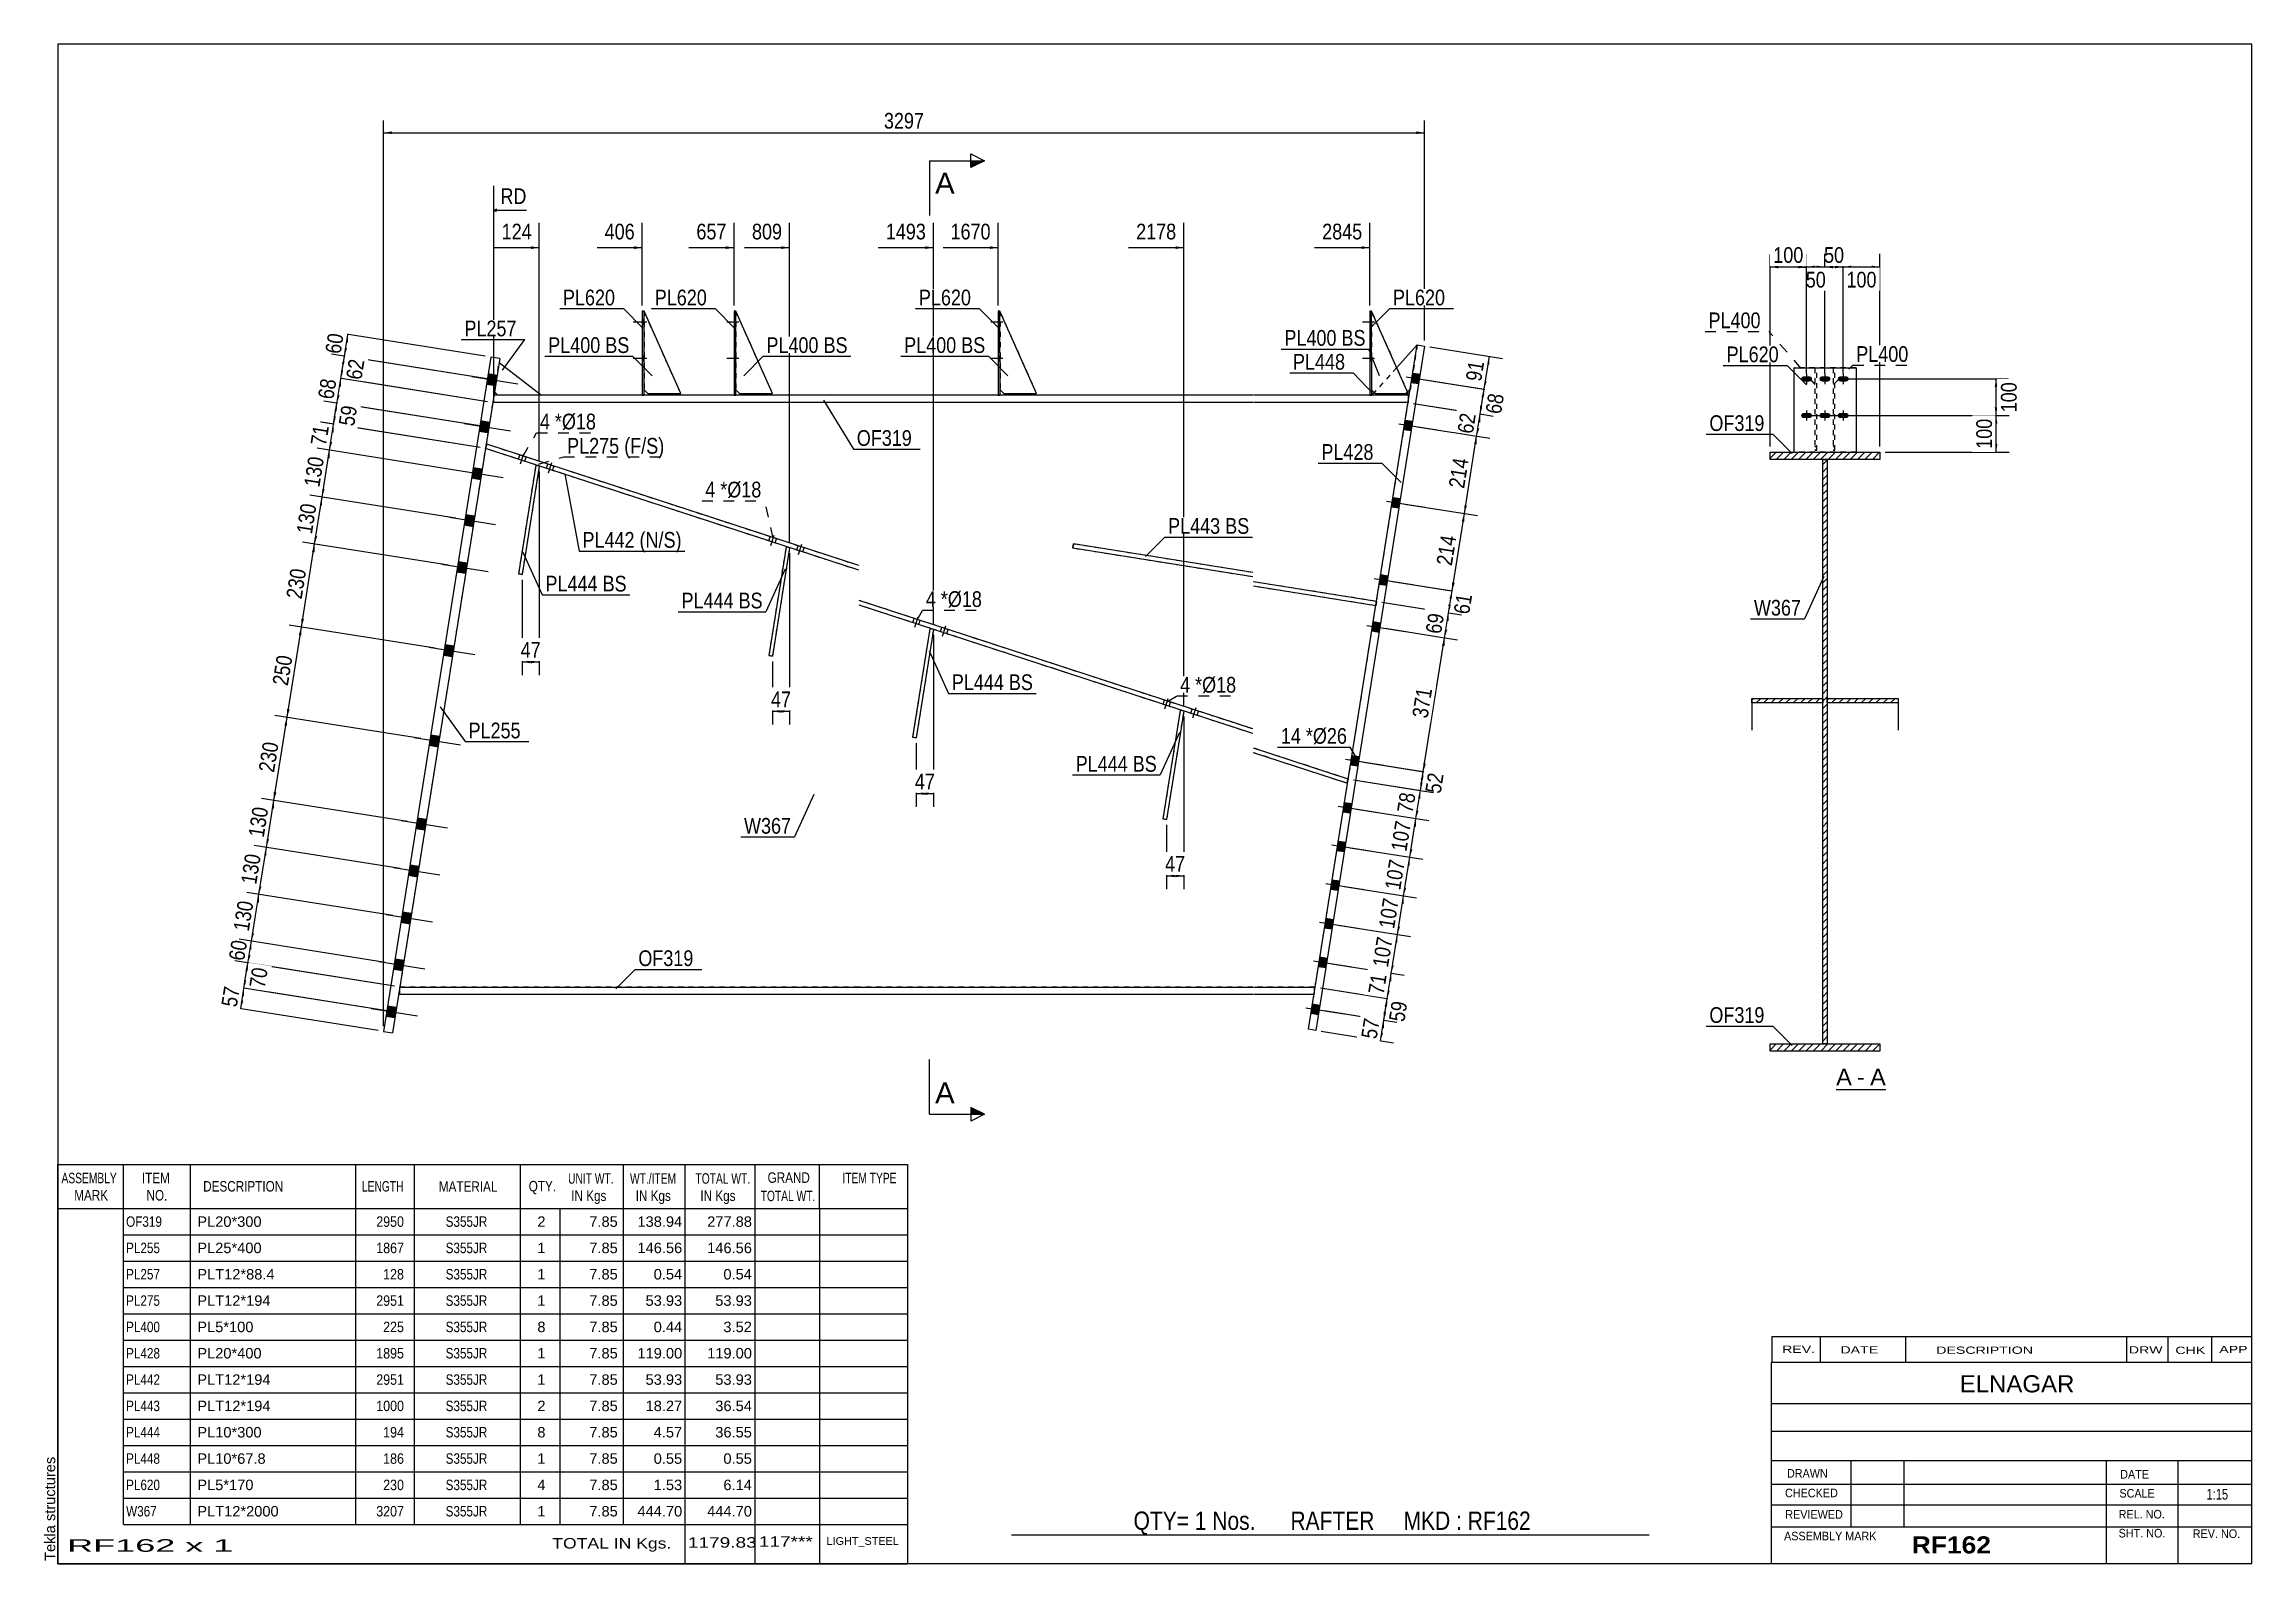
# Model space of a CAD drawing. Header units: millimetres. Extents: x -64 to 338, y -158 to 119.
import ezdxf

# ---------------------------------------------------------------- set-up
doc = ezdxf.new("R2010")
doc.units = ezdxf.units.MM
doc.linetypes.add('DXK_LINE_DOT1', pattern=[1.8814, 0.9407, -0.9407])
doc.linetypes.add('DXK_LINE_DOT2', pattern=[3.9198, 1.9599, -1.9599])
doc.styles.add('Arial', font='ARIAL.TTF', dxfattribs={"height": 0.2})
doc.styles.add('Arial Bold', font='ARIALBD.TTF', dxfattribs={"height": 0.2})
doc.styles.add('Arial Narrow', font='ARIALN.TTF', dxfattribs={"height": 0.2})

# ---------------------------------------------------------------- blocks, each defined once
blk = doc.blocks.new('Unknown-627019376-3697')
at = {"color": 5, "linetype": 'Continuous'}
for p, q in [((338.34, 118.62), (-61.66, 118.62)), ((-61.66, 118.62), (-61.66, -158.38)), ((338.34, -158.38), (338.34, 118.62)), ((-61.66, -158.38), (338.34, -158.38))]:
    blk.add_line(p, q, dxfattribs=at)
at = {"color": 174, "linetype": 'Continuous', "style": 'Arial'}
blk.add_text('Tekla structures', height=1.9102, rotation=90, dxfattribs=at).set_placement((-62.16, -157.88))
blk = doc.blocks.new('Unknown-627019376-12 - 12130')
at = {"color": 7, "linetype": 'Continuous'}
blk.add_line((262.56, -71.93), (271.59, -71.93), dxfattribs=at)
at = {"color": 0, "linetype": 'Continuous'}
blk.add_wipeout([(265.4, -71.18), (265.4, -67.98), (262.56, -67.98), (262.56, -71.18)], dxfattribs=at)
blk.add_wipeout([(267.78, -71.18), (267.78, -67.98), (266.36, -67.98), (266.36, -71.18)], dxfattribs=at)
at = {"color": 96, "linetype": 'Continuous', "style": 'Arial'}
blk.add_text('A', height=3.06, dxfattribs=at).set_placement((262.56, -71.18))
at = {"color": 0, "linetype": 'Continuous'}
blk.add_wipeout([(271.59, -71.18), (271.59, -67.98), (268.74, -67.98), (268.74, -71.18)], dxfattribs=at)
at = {"color": 96, "linetype": 'Continuous', "style": 'Arial'}
for s, p in [('A', (268.74, -71.18)), ('-', (266.36, -71.18))]:
    blk.add_text(s, height=3.06, dxfattribs=at).set_placement(p)
blk = doc.blocks.new('Part-627019376-1223 - 1203')
at = {"color": 2, "linetype": 'Continuous'}
for p, q in [((123.49, 27.51), (123.37, 26.72)), ((156.21, 21.49), (123.37, 26.72)), ((156.21, 22.3), (123.49, 27.51)), ((178.75, 17.04), (156.31, 20.61)), ((178.62, 16.25), (156.31, 19.8)), ((178.75, 17.04), (178.62, 16.25))]:
    blk.add_line(p, q, dxfattribs=at)
blk = doc.blocks.new('Part-627019376-1218 - 1203')
at = {"color": 2, "linetype": 'Continuous'}
for p, q in [((84.35, 54.62), (17.83, 54.62)), ((17.83, 53.29), (17.83, 54.62)), ((84.35, 53.29), (17.83, 53.29)), ((156.21, 54.62), (84.45, 54.62)), ((156.21, 53.29), (84.45, 53.29)), ((184.51, 54.62), (156.31, 54.62)), ((184.51, 53.29), (156.31, 53.29)), ((184.51, 54.62), (184.51, 53.29))]:
    blk.add_line(p, q, dxfattribs=at)
blk = doc.blocks.new('Part-627019376-1219 - 1203')
at = {"color": 2, "linetype": 'Continuous'}
for p, q in [((45.21, 69.95), (44.88, 69.95)), ((44.88, 69.95), (44.88, 54.62)), ((45.21, 54.62), (45.21, 69.95))]:
    blk.add_line(p, q, dxfattribs=at)
at = {"color": 7, "linetype": 'DXK_LINE_DOT1'}
blk.add_line((44.88, 54.62), (45.21, 54.62), dxfattribs=at)
blk = doc.blocks.new('Part-627019376-1220 - 1203')
at = {"color": 2, "linetype": 'Continuous'}
for p, q in [((166.34, -60.96), (186.18, 63.8)), ((187.5, 63.59), (167.66, -61.16)), ((186.18, 63.8), (187.5, 63.59)), ((167.66, -61.16), (166.34, -60.96))]:
    blk.add_line(p, q, dxfattribs=at)
blk = doc.blocks.new('Part-627019376-1221 - 1203')
at = {"color": 2, "linetype": 'Continuous'}
for p, q in [((16.54, 45.68), (16.29, 44.92)), ((84.35, 22.71), (16.29, 44.92)), ((84.35, 23.56), (16.54, 45.68)), ((156.21, -6.22), (84.45, 17.19)), ((156.21, -7.06), (84.45, 16.35)), ((173.6, -15.35), (156.31, -9.71)), ((173.35, -16.11), (156.31, -10.55)), ((173.6, -15.35), (173.35, -16.11))]:
    blk.add_line(p, q, dxfattribs=at)
blk = doc.blocks.new('Part-627019376-1222 - 1203')
at = {"color": 7, "linetype": 'DXK_LINE_DOT1'}
for p, q in [((16.29, 44.92), (16.54, 45.68)), ((84.35, 22.71), (16.29, 44.92)), ((84.35, 23.56), (16.54, 45.68)), ((156.21, -6.22), (84.45, 17.19)), ((156.21, -7.06), (84.45, 16.35)), ((173.6, -15.35), (156.31, -9.71)), ((173.35, -16.11), (156.31, -10.55)), ((173.35, -16.11), (173.6, -15.35))]:
    blk.add_line(p, q, dxfattribs=at)
blk = doc.blocks.new('Part-627019376-1224 - 1203')
at = {"color": 7, "linetype": 'DXK_LINE_DOT1'}
for p, q in [((123.37, 26.72), (123.49, 27.51)), ((156.21, 21.49), (123.37, 26.72)), ((156.21, 22.3), (123.49, 27.51)), ((178.75, 17.04), (156.31, 20.61)), ((178.62, 16.25), (156.31, 19.8)), ((178.62, 16.25), (178.75, 17.04))]:
    blk.add_line(p, q, dxfattribs=at)
blk = doc.blocks.new('Part-627019376-1225 - 1203')
at = {"color": 7, "linetype": 'DXK_LINE_DOT1'}
for p, q in [((142.95, -2.86), (139.8, -22.61)), ((143.6, -2.96), (140.46, -22.71)), ((143.6, -2.96), (142.95, -2.86)), ((140.46, -22.71), (139.8, -22.61))]:
    blk.add_line(p, q, dxfattribs=at)
blk = doc.blocks.new('Part-627019376-1226 - 1203')
at = {"color": 2, "linetype": 'Continuous'}
for p, q in [((142.95, -2.86), (139.8, -22.61)), ((143.6, -2.96), (140.46, -22.71)), ((143.6, -2.96), (142.95, -2.86)), ((139.8, -22.61), (140.46, -22.71))]:
    blk.add_line(p, q, dxfattribs=at)
blk = doc.blocks.new('Part-627019376-1227 - 1203')
at = {"color": 7, "linetype": 'DXK_LINE_DOT1'}
for p, q in [((97.31, 12.03), (94.17, -7.72)), ((97.97, 11.93), (94.83, -7.82)), ((97.97, 11.93), (97.31, 12.03)), ((94.83, -7.82), (94.17, -7.72))]:
    blk.add_line(p, q, dxfattribs=at)
blk = doc.blocks.new('Part-627019376-1228 - 1203')
at = {"color": 2, "linetype": 'Continuous'}
for p, q in [((97.31, 12.03), (94.17, -7.72)), ((97.97, 11.93), (94.83, -7.82)), ((97.97, 11.93), (97.31, 12.03)), ((94.17, -7.72), (94.83, -7.82))]:
    blk.add_line(p, q, dxfattribs=at)
blk = doc.blocks.new('Part-627019376-1229 - 1203')
at = {"color": 7, "linetype": 'DXK_LINE_DOT1'}
for p, q in [((71.09, 26.92), (67.95, 7.17)), ((71.74, 26.82), (68.6, 7.07)), ((71.74, 26.82), (71.09, 26.92)), ((68.6, 7.07), (67.95, 7.17))]:
    blk.add_line(p, q, dxfattribs=at)
blk = doc.blocks.new('Part-627019376-1230 - 1203')
at = {"color": 2, "linetype": 'Continuous'}
for p, q in [((71.09, 26.92), (67.95, 7.17)), ((71.74, 26.82), (68.6, 7.07)), ((71.74, 26.82), (71.09, 26.92)), ((67.95, 7.17), (68.6, 7.07))]:
    blk.add_line(p, q, dxfattribs=at)
blk = doc.blocks.new('Part-627019376-1231 - 1203')
at = {"color": 7, "linetype": 'DXK_LINE_DOT1'}
for p, q in [((25.45, 41.81), (22.31, 22.06)), ((26.11, 41.71), (22.97, 21.96)), ((26.11, 41.71), (25.45, 41.81)), ((22.97, 21.96), (22.31, 22.06))]:
    blk.add_line(p, q, dxfattribs=at)
blk = doc.blocks.new('Part-627019376-3778 - 1203')
at = {"color": 7, "linetype": 'DXK_LINE_DOT1'}
blk.add_line((17.94, 55.29), (18.77, 60.56), dxfattribs=at)
at = {"color": 2, "linetype": 'Continuous'}
for p, q in [((18.77, 60.56), (26.5, 54.63)), ((18.5, 54.63), (17.94, 55.29)), ((26.5, 54.63), (18.5, 54.63))]:
    blk.add_line(p, q, dxfattribs=at)
blk = doc.blocks.new('Part-627019376-1232 - 1203')
at = {"color": 2, "linetype": 'Continuous'}
for p, q in [((25.45, 41.81), (22.31, 22.06)), ((26.11, 41.71), (22.97, 21.96)), ((26.11, 41.71), (25.45, 41.81)), ((22.31, 22.06), (22.97, 21.96))]:
    blk.add_line(p, q, dxfattribs=at)
blk = doc.blocks.new('Part-627019376-1233 - 1203')
at = {"color": 2, "linetype": 'Continuous'}
for p, q in [((186.18, 63.8), (182.44, 59.66)), ((177.88, 54.62), (178.35, 55.14)), ((183.73, 54.63), (177.88, 54.62)), ((184.1, 54.95), (183.73, 54.63)), ((184.88, 55.62), (184.41, 55.22))]:
    blk.add_line(p, q, dxfattribs=at)
at = {"color": 7, "linetype": 'DXK_LINE_DOT1'}
for p, q in [((186.18, 63.8), (184.88, 55.62)), ((182.44, 59.66), (178.35, 55.14)), ((184.41, 55.22), (184.1, 54.95))]:
    blk.add_line(p, q, dxfattribs=at)
blk = doc.blocks.new('Part-627019376-1234 - 1203')
at = {"color": 2, "linetype": 'Continuous'}
for p, q in [((0.68, -54.62), (0.68, -53.29)), ((0.68, -53.29), (84.35, -53.29)), ((84.35, -54.62), (0.68, -54.62)), ((84.45, -53.29), (156.21, -53.29)), ((156.21, -54.62), (84.45, -54.62)), ((156.31, -53.29), (167.35, -53.29)), ((167.35, -54.62), (156.31, -54.62)), ((167.35, -53.29), (167.35, -54.62))]:
    blk.add_line(p, q, dxfattribs=at)
blk = doc.blocks.new('Part-627019376-1235 - 1203')
at = {"color": 2, "linetype": 'Continuous'}
for p, q in [((61.94, 69.95), (61.61, 69.95)), ((61.61, 69.95), (61.61, 54.62)), ((61.95, 54.62), (61.94, 69.95))]:
    blk.add_line(p, q, dxfattribs=at)
at = {"color": 7, "linetype": 'DXK_LINE_DOT1'}
blk.add_line((61.61, 54.62), (61.95, 54.62), dxfattribs=at)
blk = doc.blocks.new('Part-627019376-1236 - 1203')
at = {"color": 7, "linetype": 'DXK_LINE_DOT1'}
for p, q in [((61.94, 69.95), (61.95, 55.62)), ((68.61, 54.95), (61.94, 69.95)), ((61.95, 55.62), (62.61, 54.95)), ((62.61, 54.95), (68.61, 54.95))]:
    blk.add_line(p, q, dxfattribs=at)
blk = doc.blocks.new('Part-627019376-1237 - 1203')
at = {"color": 7, "linetype": 'DXK_LINE_DOT1'}
for p, q in [((45.21, 69.95), (45.21, 55.62)), ((51.88, 54.95), (45.21, 69.95)), ((45.21, 55.62), (45.88, 54.95)), ((45.88, 54.95), (51.88, 54.95))]:
    blk.add_line(p, q, dxfattribs=at)
blk = doc.blocks.new('Part-627019376-1238 - 1203')
at = {"color": 2, "linetype": 'Continuous'}
for p, q in [((110.1, 69.95), (109.77, 69.95)), ((109.77, 69.95), (109.77, 54.62)), ((110.11, 54.62), (110.1, 69.95))]:
    blk.add_line(p, q, dxfattribs=at)
at = {"color": 7, "linetype": 'DXK_LINE_DOT1'}
blk.add_line((109.77, 54.62), (110.11, 54.62), dxfattribs=at)
blk = doc.blocks.new('Part-627019376-1239 - 1203')
at = {"color": 7, "linetype": 'DXK_LINE_DOT1'}
for p, q in [((110.1, 69.95), (110.11, 55.62)), ((116.77, 54.95), (110.1, 69.95)), ((110.11, 55.62), (110.77, 54.95)), ((110.77, 54.95), (116.77, 54.95))]:
    blk.add_line(p, q, dxfattribs=at)
blk = doc.blocks.new('Part-627019376-1240 - 1203')
at = {"color": 2, "linetype": 'Continuous'}
for p, q in [((177.86, 69.95), (177.53, 69.95)), ((177.53, 69.95), (177.53, 54.62)), ((177.87, 54.62), (177.86, 69.95))]:
    blk.add_line(p, q, dxfattribs=at)
at = {"color": 7, "linetype": 'DXK_LINE_DOT1'}
blk.add_line((177.53, 54.62), (177.87, 54.62), dxfattribs=at)
blk = doc.blocks.new('Part-627019376-1241 - 1203')
at = {"color": 7, "linetype": 'DXK_LINE_DOT1'}
for p, q in [((177.86, 69.95), (177.86, 55.62)), ((184.53, 54.95), (177.86, 69.95)), ((177.86, 55.62), (178.53, 54.95)), ((178.53, 54.95), (184.53, 54.95))]:
    blk.add_line(p, q, dxfattribs=at)
blk = doc.blocks.new('Part-627019376-1242 - 1203')
at = {"color": 2, "linetype": 'Continuous'}
for p, q in [((68.61, 54.95), (61.94, 69.95)), ((61.95, 55.62), (62.61, 54.95)), ((62.61, 54.95), (68.61, 54.95))]:
    blk.add_line(p, q, dxfattribs=at)
blk = doc.blocks.new('Part-627019376-1243 - 1203')
at = {"color": 2, "linetype": 'Continuous'}
for p, q in [((51.88, 54.95), (45.21, 69.95)), ((45.88, 54.95), (45.21, 55.62)), ((45.88, 54.95), (51.88, 54.95))]:
    blk.add_line(p, q, dxfattribs=at)
blk = doc.blocks.new('Bolt-627019376-9404 - 1203')
at = {"color": 3, "linetype": 'DXK_LINE_DOT2'}
for p, q in [((67.96, 28.06), (68.21, 28.82)), ((68.32, 27.24), (69.46, 30.73)), ((69.1, 27.69), (69.35, 28.45)), ((73.39, 25.59), (74.53, 29.08)), ((73.03, 26.41), (73.28, 27.17)), ((74.17, 26.04), (74.42, 26.8))]:
    blk.add_line(p, q, dxfattribs=at)
blk = doc.blocks.new('Part-627019376-1244 - 1203')
at = {"color": 2, "linetype": 'Continuous'}
for p, q in [((116.77, 54.95), (110.1, 69.95)), ((110.11, 55.62), (110.77, 54.95)), ((110.77, 54.95), (116.77, 54.95))]:
    blk.add_line(p, q, dxfattribs=at)
blk = doc.blocks.new('Part-627019376-1245 - 1203')
at = {"color": 2, "linetype": 'Continuous'}
for p, q in [((184.53, 54.95), (177.86, 69.95)), ((177.86, 55.62), (178.53, 54.95)), ((178.53, 54.95), (184.53, 54.95))]:
    blk.add_line(p, q, dxfattribs=at)
blk = doc.blocks.new('Part-627019376-1246 - 1203')
at = {"color": 7, "linetype": 'DXK_LINE_DOT1'}
for p, q in [((17.62, 53.29), (0.67, -53.29)), ((84.35, 53.29), (17.83, 53.29)), ((156.21, 53.29), (84.45, 53.29)), ((184.51, 53.29), (156.31, 53.29)), ((167.56, -53.29), (184.51, 53.29)), ((84.35, -53.29), (0.67, -53.29)), ((156.21, -53.29), (84.45, -53.29)), ((167.35, -53.29), (156.31, -53.29))]:
    blk.add_line(p, q, dxfattribs=at)
at = {"color": 2, "linetype": 'Continuous'}
for p, q in [((17.83, 53.29), (17.62, 53.29)), ((0.67, -53.29), (0.68, -53.29)), ((167.56, -53.29), (167.35, -53.29))]:
    blk.add_line(p, q, dxfattribs=at)
blk = doc.blocks.new('Bolt-627019376-1249 - 1203')
at = {"linetype": 'Continuous'}
for points in [[(45.21, 67.49), (45.21, 68.42), (44.88, 68.42), (44.88, 67.49)], [(45.21, 67.49), (45.21, 68.42), (44.88, 68.42), (44.88, 67.49)], [(45.21, 67.49), (45.21, 68.42), (44.88, 68.42), (44.88, 67.49)], [(45.21, 60.82), (45.21, 61.75), (44.88, 61.75), (44.88, 60.82)], [(45.21, 60.82), (45.21, 61.75), (44.88, 61.75), (44.88, 60.82)], [(45.21, 60.82), (45.21, 61.75), (44.88, 61.75), (44.88, 60.82)]]:
    blk.add_hatch(color=3, dxfattribs=at).paths.add_polyline_path(points)
at = {"color": 3, "linetype": 'Continuous'}
for p, q in [((45.74, 67.95), (43.21, 67.95)), ((45.74, 67.95), (43.21, 67.95)), ((45.74, 67.95), (43.21, 67.95)), ((45.21, 68.42), (44.88, 68.42)), ((45.21, 68.42), (44.88, 68.42)), ((45.21, 68.42), (44.88, 68.42)), ((45.21, 67.49), (44.88, 67.49)), ((45.21, 67.49), (44.88, 67.49)), ((45.21, 67.49), (44.88, 67.49)), ((45.74, 61.29), (43.21, 61.29)), ((45.74, 61.29), (43.21, 61.29)), ((45.74, 61.29), (43.21, 61.29)), ((45.21, 61.75), (44.88, 61.75)), ((45.21, 61.75), (44.88, 61.75)), ((45.21, 61.75), (44.88, 61.75)), ((45.21, 60.82), (44.88, 60.82)), ((45.21, 60.82), (44.88, 60.82)), ((45.21, 60.82), (44.88, 60.82))]:
    blk.add_line(p, q, dxfattribs=at)
blk = doc.blocks.new('Bolt-627019376-1250 - 1203')
at = {"linetype": 'Continuous'}
for points in [[(186.41, 56.73), (186.68, 58.44), (185.36, 58.65), (185.09, 56.94)], [(186.41, 56.73), (186.68, 58.44), (185.36, 58.65), (185.09, 56.94)], [(185.05, 48.17), (185.32, 49.88), (184, 50.09), (183.73, 48.38)], [(185.05, 48.17), (185.32, 49.88), (184, 50.09), (183.73, 48.38)], [(182.81, 34.08), (183.08, 35.79), (181.76, 36), (181.49, 34.29)], [(182.81, 34.08), (183.08, 35.79), (181.76, 36), (181.49, 34.29)], [(180.57, 19.99), (180.84, 21.7), (179.52, 21.91), (179.25, 20.2)], [(180.57, 19.99), (180.84, 21.7), (179.52, 21.91), (179.25, 20.2)], [(179.21, 11.43), (179.48, 13.14), (178.16, 13.35), (177.89, 11.64)], [(179.21, 11.43), (179.48, 13.14), (178.16, 13.35), (177.89, 11.64)]]:
    blk.add_hatch(color=3, dxfattribs=at).paths.add_polyline_path(points)
at = {"color": 3, "linetype": 'Continuous'}
for p, q in [((184.18, 57.96), (191.15, 56.85)), ((184.18, 57.96), (191.15, 56.85)), ((185.09, 56.94), (186.41, 56.73)), ((185.09, 56.94), (186.41, 56.73)), ((185.36, 58.65), (186.68, 58.44)), ((185.36, 58.65), (186.68, 58.44)), ((182.82, 49.4), (189.79, 48.29)), ((182.82, 49.4), (189.79, 48.29)), ((183.73, 48.38), (185.05, 48.17)), ((183.73, 48.38), (185.05, 48.17)), ((184, 50.09), (185.32, 49.88)), ((184, 50.09), (185.32, 49.88)), ((180.58, 35.31), (187.55, 34.2)), ((180.58, 35.31), (187.55, 34.2)), ((181.49, 34.29), (182.81, 34.08)), ((181.49, 34.29), (182.81, 34.08)), ((181.76, 36), (183.08, 35.79)), ((181.76, 36), (183.08, 35.79)), ((178.34, 21.22), (185.31, 20.12)), ((178.34, 21.22), (185.31, 20.12)), ((179.25, 20.2), (180.57, 19.99)), ((179.25, 20.2), (180.57, 19.99)), ((179.52, 21.91), (180.84, 21.7)), ((179.52, 21.91), (180.84, 21.7)), ((176.98, 12.66), (183.95, 11.56)), ((176.98, 12.66), (183.95, 11.56)), ((178.16, 13.35), (179.48, 13.14)), ((178.16, 13.35), (179.48, 13.14)), ((177.89, 11.64), (179.21, 11.43)), ((177.89, 11.64), (179.21, 11.43))]:
    blk.add_line(p, q, dxfattribs=at)
blk = doc.blocks.new('Bolt-627019376-1251 - 1203')
at = {"linetype": 'Continuous'}
for points in [[(175.33, -12.97), (175.6, -11.26), (174.28, -11.05), (174.01, -12.76)], [(175.33, -12.97), (175.6, -11.26), (174.28, -11.05), (174.01, -12.76)], [(173.96, -21.53), (174.24, -19.82), (172.92, -19.61), (172.65, -21.32)], [(173.96, -21.53), (174.24, -19.82), (172.92, -19.61), (172.65, -21.32)], [(172.84, -28.57), (173.12, -26.86), (171.8, -26.65), (171.53, -28.36)], [(172.84, -28.57), (173.12, -26.86), (171.8, -26.65), (171.53, -28.36)], [(171.72, -35.62), (172, -33.91), (170.68, -33.7), (170.41, -35.41)], [(171.72, -35.62), (172, -33.91), (170.68, -33.7), (170.41, -35.41)], [(170.6, -42.66), (170.88, -40.95), (169.56, -40.74), (169.29, -42.45)], [(170.6, -42.66), (170.88, -40.95), (169.56, -40.74), (169.29, -42.45)], [(169.48, -49.71), (169.76, -48), (168.44, -47.79), (168.17, -49.5)], [(169.48, -49.71), (169.76, -48), (168.44, -47.79), (168.17, -49.5)], [(168.12, -58.27), (168.39, -56.56), (167.08, -56.35), (166.81, -58.06)], [(168.12, -58.27), (168.39, -56.56), (167.08, -56.35), (166.81, -58.06)]]:
    blk.add_hatch(color=3, dxfattribs=at).paths.add_polyline_path(points)
at = {"color": 3, "linetype": 'Continuous'}
for p, q in [((173.1, -11.74), (180.07, -12.85)), ((173.1, -11.74), (180.07, -12.85)), ((174.28, -11.05), (175.6, -11.26)), ((174.28, -11.05), (175.6, -11.26)), ((174.01, -12.76), (175.33, -12.97)), ((174.01, -12.76), (175.33, -12.97)), ((172.92, -19.61), (174.24, -19.82)), ((172.92, -19.61), (174.24, -19.82)), ((171.74, -20.3), (178.71, -21.41)), ((171.74, -20.3), (178.71, -21.41)), ((172.65, -21.32), (173.96, -21.53)), ((172.65, -21.32), (173.96, -21.53)), ((170.62, -27.34), (177.59, -28.45)), ((170.62, -27.34), (177.59, -28.45)), ((171.8, -26.65), (173.12, -26.86)), ((171.8, -26.65), (173.12, -26.86)), ((171.53, -28.36), (172.84, -28.57)), ((171.53, -28.36), (172.84, -28.57)), ((169.5, -34.39), (176.47, -35.5)), ((169.5, -34.39), (176.47, -35.5)), ((170.41, -35.41), (171.72, -35.62)), ((170.41, -35.41), (171.72, -35.62)), ((170.68, -33.7), (172, -33.91)), ((170.68, -33.7), (172, -33.91)), ((168.38, -41.43), (175.35, -42.54)), ((168.38, -41.43), (175.35, -42.54)), ((169.29, -42.45), (170.6, -42.66)), ((169.29, -42.45), (170.6, -42.66)), ((169.56, -40.74), (170.88, -40.95)), ((169.56, -40.74), (170.88, -40.95)), ((168.44, -47.79), (169.76, -48)), ((168.44, -47.79), (169.76, -48)), ((167.26, -48.48), (174.23, -49.59)), ((167.26, -48.48), (174.23, -49.59)), ((168.17, -49.5), (169.48, -49.71)), ((168.17, -49.5), (169.48, -49.71)), ((167.08, -56.35), (168.39, -56.56)), ((167.08, -56.35), (168.39, -56.56)), ((165.89, -57.04), (172.87, -58.14)), ((165.89, -57.04), (172.87, -58.14)), ((166.81, -58.06), (168.12, -58.27)), ((166.81, -58.06), (168.12, -58.27))]:
    blk.add_line(p, q, dxfattribs=at)
blk = doc.blocks.new('Bolt-627019376-1256 - 1203')
at = {"linetype": 'Continuous'}
for points in [[(61.94, 67.49), (61.94, 68.42), (61.61, 68.42), (61.61, 67.49)], [(61.94, 67.49), (61.94, 68.42), (61.61, 68.42), (61.61, 67.49)], [(61.94, 67.49), (61.94, 68.42), (61.61, 68.42), (61.61, 67.49)], [(61.94, 60.82), (61.94, 61.75), (61.61, 61.75), (61.61, 60.82)], [(61.94, 60.82), (61.94, 61.75), (61.61, 61.75), (61.61, 60.82)], [(61.94, 60.82), (61.94, 61.75), (61.61, 61.75), (61.61, 60.82)]]:
    blk.add_hatch(color=3, dxfattribs=at).paths.add_polyline_path(points)
at = {"color": 3, "linetype": 'Continuous'}
for p, q in [((62.48, 67.95), (60.28, 67.95)), ((62.48, 67.95), (60.28, 67.95)), ((62.48, 67.95), (60.28, 67.95)), ((61.94, 68.42), (61.61, 68.42)), ((61.94, 68.42), (61.61, 68.42)), ((61.94, 68.42), (61.61, 68.42)), ((61.94, 67.49), (61.61, 67.49)), ((61.94, 67.49), (61.61, 67.49)), ((61.94, 67.49), (61.61, 67.49)), ((62.48, 61.29), (60.28, 61.29)), ((62.48, 61.29), (60.28, 61.29)), ((62.48, 61.29), (60.28, 61.29)), ((61.94, 61.75), (61.61, 61.75)), ((61.94, 61.75), (61.61, 61.75)), ((61.94, 61.75), (61.61, 61.75)), ((61.94, 60.82), (61.61, 60.82)), ((61.94, 60.82), (61.61, 60.82)), ((61.94, 60.82), (61.61, 60.82))]:
    blk.add_line(p, q, dxfattribs=at)
blk = doc.blocks.new('Bolt-627019376-1257 - 1203')
at = {"linetype": 'Continuous'}
for points in [[(110.1, 67.49), (110.1, 68.42), (109.77, 68.42), (109.77, 67.49)], [(110.1, 67.49), (110.1, 68.42), (109.77, 68.42), (109.77, 67.49)], [(110.1, 67.49), (110.1, 68.42), (109.77, 68.42), (109.77, 67.49)], [(110.11, 60.82), (110.11, 61.75), (109.77, 61.75), (109.77, 60.82)], [(110.11, 60.82), (110.11, 61.75), (109.77, 61.75), (109.77, 60.82)], [(110.11, 60.82), (110.11, 61.75), (109.77, 61.75), (109.77, 60.82)]]:
    blk.add_hatch(color=3, dxfattribs=at).paths.add_polyline_path(points)
at = {"color": 3, "linetype": 'Continuous'}
for p, q in [((110.64, 67.95), (108.44, 67.95)), ((110.64, 67.95), (108.44, 67.95)), ((110.64, 67.95), (108.44, 67.95)), ((110.1, 68.42), (109.77, 68.42)), ((110.1, 68.42), (109.77, 68.42)), ((110.1, 68.42), (109.77, 68.42)), ((110.1, 67.49), (109.77, 67.49)), ((110.1, 67.49), (109.77, 67.49)), ((110.1, 67.49), (109.77, 67.49)), ((110.64, 61.29), (108.44, 61.29)), ((110.64, 61.29), (108.44, 61.29)), ((110.64, 61.29), (108.44, 61.29)), ((110.11, 61.75), (109.77, 61.75)), ((110.11, 61.75), (109.77, 61.75)), ((110.11, 61.75), (109.77, 61.75)), ((110.11, 60.82), (109.77, 60.82)), ((110.11, 60.82), (109.77, 60.82)), ((110.11, 60.82), (109.77, 60.82))]:
    blk.add_line(p, q, dxfattribs=at)
blk = doc.blocks.new('Bolt-627019376-1258 - 1203')
at = {"linetype": 'Continuous'}
for points in [[(177.86, 67.49), (177.86, 68.42), (177.53, 68.42), (177.53, 67.49)], [(177.86, 67.49), (177.86, 68.42), (177.53, 68.42), (177.53, 67.49)], [(177.86, 67.49), (177.86, 68.42), (177.53, 68.42), (177.53, 67.49)], [(177.86, 60.82), (177.86, 61.75), (177.53, 61.75), (177.53, 60.82)], [(177.86, 60.82), (177.86, 61.75), (177.53, 61.75), (177.53, 60.82)], [(177.86, 60.82), (177.86, 61.75), (177.53, 61.75), (177.53, 60.82)]]:
    blk.add_hatch(color=3, dxfattribs=at).paths.add_polyline_path(points)
at = {"color": 3, "linetype": 'Continuous'}
for p, q in [((178.4, 67.95), (176.2, 67.95)), ((178.4, 67.95), (176.2, 67.95)), ((178.4, 67.95), (176.2, 67.95)), ((177.86, 68.42), (177.53, 68.42)), ((177.86, 68.42), (177.53, 68.42)), ((177.86, 68.42), (177.53, 68.42)), ((177.86, 67.49), (177.53, 67.49)), ((177.86, 67.49), (177.53, 67.49)), ((177.86, 67.49), (177.53, 67.49)), ((178.4, 61.29), (176.2, 61.29)), ((178.4, 61.29), (176.2, 61.29)), ((178.4, 61.29), (176.2, 61.29)), ((177.86, 61.75), (177.53, 61.75)), ((177.86, 61.75), (177.53, 61.75)), ((177.86, 61.75), (177.53, 61.75)), ((177.86, 60.82), (177.53, 60.82)), ((177.86, 60.82), (177.53, 60.82)), ((177.86, 60.82), (177.53, 60.82))]:
    blk.add_line(p, q, dxfattribs=at)
blk = doc.blocks.new('Part-627019376-3777 - 1203')
at = {"color": 2, "linetype": 'Continuous'}
for p, q in [((17.24, 61.55), (-2.3, -61.37)), ((18.89, 61.29), (-0.66, -61.64)), ((18.89, 61.29), (17.24, 61.55)), ((-2.3, -61.37), (-0.66, -61.64))]:
    blk.add_line(p, q, dxfattribs=at)
blk = doc.blocks.new('Bolt-627019376-3780 - 1203')
at = {"linetype": 'Continuous'}
for points in [[(16.77, 58.55), (16.46, 56.64), (18.11, 56.38), (18.41, 58.29)], [(16.77, 58.55), (16.46, 56.64), (18.11, 56.38), (18.41, 58.29)], [(15.41, 49.99), (15.1, 48.08), (16.75, 47.82), (17.05, 49.73)], [(15.41, 49.99), (15.1, 48.08), (16.75, 47.82), (17.05, 49.73)], [(14.05, 41.43), (13.74, 39.53), (15.39, 39.26), (15.69, 41.17)], [(14.05, 41.43), (13.74, 39.53), (15.39, 39.26), (15.69, 41.17)], [(12.69, 32.88), (12.38, 30.97), (14.03, 30.7), (14.33, 32.61)], [(12.69, 32.88), (12.38, 30.97), (14.03, 30.7), (14.33, 32.61)], [(11.32, 24.32), (11.02, 22.41), (12.67, 22.15), (12.97, 24.05)], [(11.32, 24.32), (11.02, 22.41), (12.67, 22.15), (12.97, 24.05)], [(8.92, 9.17), (8.61, 7.26), (10.26, 7), (10.56, 8.91)], [(8.92, 9.17), (8.61, 7.26), (10.26, 7), (10.56, 8.91)], [(6.3, -7.29), (6, -9.2), (7.64, -9.46), (7.94, -7.55)], [(6.3, -7.29), (6, -9.2), (7.64, -9.46), (7.94, -7.55)], [(3.89, -22.43), (3.59, -24.34), (5.23, -24.6), (5.54, -22.69)], [(3.89, -22.43), (3.59, -24.34), (5.23, -24.6), (5.54, -22.69)], [(2.53, -30.99), (2.23, -32.9), (3.87, -33.16), (4.18, -31.25)], [(2.53, -30.99), (2.23, -32.9), (3.87, -33.16), (4.18, -31.25)], [(1.17, -39.55), (0.87, -41.46), (2.51, -41.72), (2.81, -39.81)], [(1.17, -39.55), (0.87, -41.46), (2.51, -41.72), (2.81, -39.81)], [(-0.19, -48.11), (-0.5, -50.02), (1.15, -50.28), (1.45, -48.37)], [(-0.19, -48.11), (-0.5, -50.02), (1.15, -50.28), (1.45, -48.37)], [(-1.55, -56.67), (-1.86, -58.58), (-0.21, -58.84), (0.09, -56.93)], [(-1.55, -56.67), (-1.86, -58.58), (-0.21, -58.84), (0.09, -56.93)]]:
    blk.add_hatch(color=3, dxfattribs=at).paths.add_polyline_path(points)
at = {"color": 3, "linetype": 'Continuous'}
for p, q in [((13.79, 58.05), (22.21, 56.71)), ((13.79, 58.05), (22.21, 56.71)), ((16.46, 56.64), (18.11, 56.38)), ((16.46, 56.64), (18.11, 56.38)), ((16.77, 58.55), (18.41, 58.29)), ((16.77, 58.55), (18.41, 58.29)), ((12.43, 49.49), (20.85, 48.15)), ((12.43, 49.49), (20.85, 48.15)), ((15.41, 49.99), (17.05, 49.73)), ((15.41, 49.99), (17.05, 49.73)), ((15.1, 48.08), (16.75, 47.82)), ((15.1, 48.08), (16.75, 47.82)), ((11.07, 40.93), (19.49, 39.59)), ((11.07, 40.93), (19.49, 39.59)), ((14.05, 41.43), (15.69, 41.17)), ((14.05, 41.43), (15.69, 41.17)), ((13.74, 39.53), (15.39, 39.26)), ((13.74, 39.53), (15.39, 39.26)), ((9.71, 32.37), (18.13, 31.03)), ((9.71, 32.37), (18.13, 31.03)), ((12.69, 32.88), (14.33, 32.61)), ((12.69, 32.88), (14.33, 32.61)), ((12.38, 30.97), (14.03, 30.7)), ((12.38, 30.97), (14.03, 30.7)), ((11.32, 24.32), (12.97, 24.05)), ((11.32, 24.32), (12.97, 24.05)), ((8.35, 23.81), (16.77, 22.47)), ((8.35, 23.81), (16.77, 22.47)), ((11.02, 22.41), (12.67, 22.15)), ((11.02, 22.41), (12.67, 22.15)), ((5.94, 8.67), (14.36, 7.33)), ((5.94, 8.67), (14.36, 7.33)), ((8.92, 9.17), (10.56, 8.91)), ((8.92, 9.17), (10.56, 8.91)), ((8.61, 7.26), (10.26, 7)), ((8.61, 7.26), (10.26, 7)), ((3.32, -7.79), (11.74, -9.13)), ((3.32, -7.79), (11.74, -9.13)), ((6.3, -7.29), (7.94, -7.55)), ((6.3, -7.29), (7.94, -7.55)), ((6, -9.2), (7.64, -9.46)), ((6, -9.2), (7.64, -9.46)), ((0.91, -22.93), (9.34, -24.27)), ((0.91, -22.93), (9.34, -24.27)), ((3.89, -22.43), (5.54, -22.69)), ((3.89, -22.43), (5.54, -22.69)), ((3.59, -24.34), (5.23, -24.6)), ((3.59, -24.34), (5.23, -24.6)), ((-0.45, -31.49), (7.97, -32.83)), ((-0.45, -31.49), (7.97, -32.83)), ((2.53, -30.99), (4.18, -31.25)), ((2.53, -30.99), (4.18, -31.25)), ((2.23, -32.9), (3.87, -33.16)), ((2.23, -32.9), (3.87, -33.16)), ((-1.81, -40.05), (6.61, -41.39)), ((-1.81, -40.05), (6.61, -41.39)), ((1.17, -39.55), (2.81, -39.81)), ((1.17, -39.55), (2.81, -39.81)), ((0.87, -41.46), (2.51, -41.72)), ((0.87, -41.46), (2.51, -41.72)), ((-0.19, -48.11), (1.45, -48.37)), ((-0.19, -48.11), (1.45, -48.37)), ((-3.17, -48.61), (5.25, -49.95)), ((-3.17, -48.61), (5.25, -49.95)), ((-0.5, -50.02), (1.15, -50.28)), ((-0.5, -50.02), (1.15, -50.28)), ((-4.53, -57.17), (3.89, -58.51)), ((-4.53, -57.17), (3.89, -58.51)), ((-1.86, -58.58), (-0.21, -58.84)), ((-1.86, -58.58), (-0.21, -58.84)), ((-1.55, -56.67), (0.09, -56.93)), ((-1.55, -56.67), (0.09, -56.93))]:
    blk.add_line(p, q, dxfattribs=at)
blk = doc.blocks.new('Bolt-627019376-9402 - 1203')
at = {"color": 3, "linetype": 'DXK_LINE_DOT2'}
for p, q in [((140.18, -2.53), (141.32, 0.95)), ((139.82, -1.71), (140.07, -0.95)), ((140.96, -2.09), (141.21, -1.33)), ((144.89, -3.37), (145.14, -2.61)), ((145.25, -4.19), (146.39, -0.7)), ((146.03, -3.74), (146.28, -2.98))]:
    blk.add_line(p, q, dxfattribs=at)
blk = doc.blocks.new('Bolt-627019376-9403 - 1203')
at = {"color": 3, "linetype": 'DXK_LINE_DOT2'}
for p, q in [((94.18, 13.17), (94.43, 13.94)), ((94.55, 12.35), (95.69, 15.84)), ((95.33, 12.8), (95.57, 13.56)), ((99.25, 11.52), (99.5, 12.28)), ((99.62, 10.7), (100.76, 14.19)), ((100.4, 11.15), (100.64, 11.91))]:
    blk.add_line(p, q, dxfattribs=at)
blk = doc.blocks.new('Bolt-627019376-9405 - 1203')
at = {"color": 3, "linetype": 'DXK_LINE_DOT2'}
for p, q in [((22.69, 42.13), (23.83, 45.62)), ((22.33, 42.95), (22.57, 43.71)), ((23.47, 42.58), (23.71, 43.34)), ((27.4, 41.3), (27.64, 42.06)), ((27.76, 40.48), (28.9, 43.96)), ((28.54, 40.93), (28.79, 41.69))]:
    blk.add_line(p, q, dxfattribs=at)
blk = doc.blocks.new('Part-627019376-12193 - 12130')
at = {"color": 7, "linetype": 'DXK_LINE_DOT1'}
for p, q in [((262, 59.59), (262, 44.59)), ((262.33, 44.59), (262.33, 59.59)), ((262, 45.25), (262.33, 45.25)), ((262, 44.59), (262.33, 44.59)), ((262.33, 44.59), (262, 44.59))]:
    blk.add_line(p, q, dxfattribs=at)
blk = doc.blocks.new('Part-627019376-12183 - 12130')
at = {"linetype": 'Continuous'}
h = blk.add_hatch(dxfattribs=at)
h.set_pattern_fill('', scale=0.3, style=0, pattern_type=0)
h.set_pattern_definition([(45, (270.5011, -64.9848), (-0.67352, 0.67352), [])])
h.paths.add_polyline_path([(250.5, -64.98), (270.5, -64.98), (270.5, -63.65), (250.5, -63.65)])
at = {"color": 2, "linetype": 'Continuous'}
for p, q in [((250.5, -63.65), (250.5, -63.65)), ((250.5, -64.98), (250.5, -63.65)), ((250.5, -63.65), (270.5, -63.65)), ((270.5, -63.65), (270.5, -63.65)), ((270.5, -63.65), (270.5, -64.98)), ((250.5, -64.98), (250.5, -64.98)), ((270.5, -64.98), (250.5, -64.98)), ((270.5, -64.98), (270.5, -64.98))]:
    blk.add_line(p, q, dxfattribs=at)
blk = doc.blocks.new('Part-627019376-12167 - 12130')
at = {"linetype": 'Continuous'}
h = blk.add_hatch(dxfattribs=at)
h.set_pattern_fill('', scale=0.3, style=0, pattern_type=0)
h.set_pattern_definition([(45, (270.5011, 42.9215), (-0.67352, 0.67352), [])])
h.paths.add_polyline_path([(250.5, 42.92), (270.5, 42.92), (270.5, 44.25), (250.5, 44.25)])
at = {"color": 2, "linetype": 'Continuous'}
for p, q in [((250.5, 44.25), (250.5, 44.25)), ((250.5, 42.92), (250.5, 44.25)), ((250.5, 44.25), (270.5, 44.25)), ((250.5, 42.92), (250.5, 42.92)), ((270.5, 42.92), (250.5, 42.92)), ((270.5, 44.25), (270.5, 44.25)), ((270.5, 44.25), (270.5, 42.92)), ((270.5, 42.92), (270.5, 42.92))]:
    blk.add_line(p, q, dxfattribs=at)
blk = doc.blocks.new('Part-627019376-12170 - 12130')
at = {"linetype": 'Continuous'}
h = blk.add_hatch(dxfattribs=at)
h.set_pattern_fill('', scale=0.3, style=0, pattern_type=0)
h.set_pattern_definition([(45, (273.8344, -1.4811), (-0.67352, 0.67352), [])])
h.paths.add_polyline_path([(260.9, -1.48), (273.83, -1.48), (273.83, -0.64), (260.9, -0.64)])
at = {"color": 7, "linetype": 'DXK_LINE_DOT1'}
for p, q in [((260.9, -0.64), (260.9, -6.43)), ((273.83, -0.64), (273.83, -1.48))]:
    blk.add_line(p, q, dxfattribs=at)
at = {"color": 2, "linetype": 'Continuous'}
for p, q in [((260.9, -1.48), (260.9, -0.64)), ((260.9, -0.64), (273.83, -0.64)), ((273.83, -1.48), (260.9, -1.48)), ((273.83, -0.64), (273.83, -1.48)), ((273.83, -1.48), (273.83, -6.43))]:
    blk.add_line(p, q, dxfattribs=at)
blk = doc.blocks.new('Part-627019376-12187 - 12130')
at = {"color": 2, "linetype": 'Continuous'}
for p, q in [((254.83, 59.59), (254.83, 59.59)), ((254.83, 59.59), (266.17, 59.59)), ((254.83, 59.59), (254.83, 44.25)), ((266.17, 59.59), (266.17, 59.59)), ((266.17, 59.59), (266.17, 44.25))]:
    blk.add_line(p, q, dxfattribs=at)
at = {"color": 7, "linetype": 'DXK_LINE_DOT1'}
for p, q in [((266.17, 59.59), (254.83, 59.59)), ((254.83, 59.59), (254.83, 59.59)), ((266.17, 44.25), (254.83, 44.25)), ((254.83, 44.25), (254.83, 44.25)), ((266.17, 44.25), (266.17, 44.25))]:
    blk.add_line(p, q, dxfattribs=at)
blk = doc.blocks.new('Part-627019376-12171 - 12130')
at = {"linetype": 'Continuous'}
h = blk.add_hatch(dxfattribs=at)
h.set_pattern_fill('', scale=0.3, style=0, pattern_type=0)
h.set_pattern_definition([(45, (260.1011, -1.4811), (-0.67352, 0.67352), [])])
h.paths.add_polyline_path([(247.17, -1.48), (260.1, -1.48), (260.1, -0.64), (247.17, -0.64)])
at = {"color": 7, "linetype": 'DXK_LINE_DOT1'}
for p, q in [((247.17, -0.64), (247.17, -1.48)), ((260.1, -6.43), (260.1, -0.64))]:
    blk.add_line(p, q, dxfattribs=at)
at = {"color": 2, "linetype": 'Continuous'}
for p, q in [((247.17, -1.48), (247.17, -0.64)), ((247.17, -0.64), (260.1, -0.64)), ((247.17, -1.48), (247.17, -6.43)), ((260.1, -1.48), (247.17, -1.48)), ((260.1, -0.64), (260.1, -1.48))]:
    blk.add_line(p, q, dxfattribs=at)
blk = doc.blocks.new('Part-627019376-12188 - 12130')
at = {"color": 7, "linetype": 'DXK_LINE_DOT1'}
for p, q in [((258.67, 59.59), (258.67, 44.59)), ((259, 44.59), (259, 59.59)), ((258.67, 45.25), (259, 45.25)), ((258.67, 44.59), (259, 44.59)), ((259, 44.59), (258.67, 44.59))]:
    blk.add_line(p, q, dxfattribs=at)
blk = doc.blocks.new('Part-627019376-12195 - 12130')
at = {"linetype": 'Continuous'}
h = blk.add_hatch(dxfattribs=at)
h.set_pattern_fill('', scale=0.3, style=0, pattern_type=0)
h.set_pattern_definition([(45, (260.9011, -63.6515), (-0.673519, 0.673519), [])])
h.paths.add_polyline_path([(260.1, -63.65), (260.9, -63.65), (260.9, 42.92), (260.1, 42.92)])
at = {"color": 2, "linetype": 'Continuous'}
for p, q in [((260.1, -63.65), (260.1, 42.92)), ((260.1, 42.92), (260.9, 42.92)), ((260.9, 42.92), (260.9, -63.65)), ((260.1, -63.65), (260.1, -63.65)), ((260.9, -63.65), (260.1, -63.65)), ((260.9, -63.65), (260.9, -63.65))]:
    blk.add_line(p, q, dxfattribs=at)
blk = doc.blocks.new('Bolt-627019376-12205 - 12130')
at = {"linetype": 'Continuous'}
for points in [[(256.63, 57.12), (257.7, 57.12), (257.88, 57.16), (258.03, 57.26), (258.13, 57.41), (258.17, 57.59), (258.13, 57.77), (258.03, 57.92), (257.88, 58.02), (257.7, 58.05), (256.63, 58.05), (256.46, 58.02), (256.3, 57.92), (256.2, 57.77), (256.17, 57.59), (256.2, 57.41), (256.3, 57.26), (256.46, 57.16)], [(259.97, 57.12), (261.03, 57.12), (261.21, 57.16), (261.36, 57.26), (261.47, 57.41), (261.5, 57.59), (261.47, 57.77), (261.36, 57.92), (261.21, 58.02), (261.03, 58.05), (259.97, 58.05), (259.79, 58.02), (259.64, 57.92), (259.54, 57.77), (259.5, 57.59), (259.54, 57.41), (259.64, 57.26), (259.79, 57.16)], [(263.3, 57.12), (264.37, 57.12), (264.55, 57.16), (264.7, 57.26), (264.8, 57.41), (264.83, 57.59), (264.8, 57.77), (264.7, 57.92), (264.55, 58.02), (264.37, 58.05), (263.3, 58.05), (263.12, 58.02), (262.97, 57.92), (262.87, 57.77), (262.83, 57.59), (262.87, 57.41), (262.97, 57.26), (263.12, 57.16)], [(256.63, 50.45), (257.7, 50.45), (257.88, 50.49), (258.03, 50.59), (258.13, 50.74), (258.17, 50.92), (258.13, 51.1), (258.03, 51.25), (257.88, 51.35), (257.7, 51.39), (256.63, 51.39), (256.46, 51.35), (256.3, 51.25), (256.2, 51.1), (256.17, 50.92), (256.2, 50.74), (256.3, 50.59), (256.46, 50.49)], [(259.97, 50.45), (261.03, 50.45), (261.21, 50.49), (261.36, 50.59), (261.47, 50.74), (261.5, 50.92), (261.47, 51.1), (261.36, 51.25), (261.21, 51.35), (261.03, 51.39), (259.97, 51.39), (259.79, 51.35), (259.64, 51.25), (259.54, 51.1), (259.5, 50.92), (259.54, 50.74), (259.64, 50.59), (259.79, 50.49)], [(263.3, 50.45), (264.37, 50.45), (264.55, 50.49), (264.7, 50.59), (264.8, 50.74), (264.83, 50.92), (264.8, 51.1), (264.7, 51.25), (264.55, 51.35), (264.37, 51.39), (263.3, 51.39), (263.12, 51.35), (262.97, 51.25), (262.87, 51.1), (262.83, 50.92), (262.87, 50.74), (262.97, 50.59), (263.12, 50.49)]]:
    blk.add_hatch(color=3, dxfattribs=at).paths.add_polyline_path(points)
at = {"color": 3, "linetype": 'Continuous'}
for p, q in [((258.1, 57.59), (256.23, 57.59)), ((257.17, 58.52), (257.17, 56.65)), ((261.43, 57.59), (259.57, 57.59)), ((260.5, 58.52), (260.5, 56.65)), ((264.77, 57.59), (262.9, 57.59)), ((263.83, 58.52), (263.83, 56.65)), ((258.1, 50.92), (256.23, 50.92)), ((257.17, 51.85), (257.17, 49.99)), ((261.43, 50.92), (259.57, 50.92)), ((260.5, 51.85), (260.5, 49.99)), ((264.77, 50.92), (262.9, 50.92)), ((263.83, 51.85), (263.83, 49.99))]:
    blk.add_line(p, q, dxfattribs=at)
blk = doc.blocks.new('StraightDimension-627019376-9917 - 1203')
at = {"linetype": 'Continuous'}
blk.add_hatch(color=7, dxfattribs=at).paths.add_polyline_path([(24.61, 81.77), (26.11, 81.52), (24.61, 81.27)])
at = {"color": 7, "linetype": 'Continuous'}
for p, q in [((26.11, 42.71), (26.11, 86.02)), ((17.88, 81.52), (26.11, 81.52))]:
    blk.add_line(p, q, dxfattribs=at)
at = {"color": 0, "linetype": 'Continuous'}
blk.add_wipeout([(24.36, 88.87), (24.36, 93.07), (18.42, 93.07), (18.42, 88.87)], dxfattribs=at)
at = {"color": 3, "linetype": 'Continuous', "style": 'Arial Narrow'}
blk.add_text('RD', height=2.863, dxfattribs=at).set_placement((19.02, 89.47))
at = {"color": 0}
blk.add_wipeout([(25.34, 82.42), (25.34, 86.62), (18.65, 86.62), (18.65, 82.42)], dxfattribs=at)
at = {"color": 7, "linetype": 'Continuous'}
for p, q in [((17.83, 54.67), (17.83, 92.77)), ((18.33, 88.52), (17.83, 88.27)), ((18.33, 88.02), (17.83, 88.27)), ((23.76, 88.27), (17.83, 88.27))]:
    blk.add_line(p, q, dxfattribs=at)
at = {"color": 3, "style": 'Arial Narrow'}
blk.add_text('124', height=2.863, dxfattribs=at).set_placement((19.25, 83.02))
blk = doc.blocks.new('StraightDimension-627019376-9910 - 1203')
at = {"linetype": 'Continuous'}
blk.add_hatch(color=7, dxfattribs=at).paths.add_polyline_path([(176.03, 81.77), (177.53, 81.52), (176.03, 81.27)])
at = {"color": 7, "linetype": 'Continuous'}
for p, q in [((177.53, 70.95), (177.53, 86.02)), ((167.47, 81.52), (177.53, 81.52))]:
    blk.add_line(p, q, dxfattribs=at)
at = {"color": 0}
blk.add_wipeout([(176.75, 82.42), (176.75, 86.62), (168.24, 86.62), (168.24, 82.42)], dxfattribs=at)
at = {"color": 3, "style": 'Arial Narrow'}
blk.add_text('2845', height=2.863, dxfattribs=at).set_placement((168.84, 83.02))
blk = doc.blocks.new('StraightDimension-627019376-9913 - 1203')
at = {"linetype": 'Continuous'}
blk.add_hatch(color=7, dxfattribs=at).paths.add_polyline_path([(96.47, 81.77), (97.97, 81.52), (96.47, 81.27)])
at = {"color": 7, "linetype": 'Continuous'}
for p, q in [((97.97, 12.93), (97.97, 86.02)), ((87.91, 81.52), (97.97, 81.52))]:
    blk.add_line(p, q, dxfattribs=at)
at = {"color": 0}
blk.add_wipeout([(97.2, 82.42), (97.2, 86.62), (88.68, 86.62), (88.68, 82.42)], dxfattribs=at)
at = {"color": 3, "style": 'Arial Narrow'}
blk.add_text('1493', height=2.863, dxfattribs=at).set_placement((89.28, 83.02))
blk = doc.blocks.new('StraightDimension-627019376-9911 - 1203')
at = {"linetype": 'Continuous'}
blk.add_hatch(color=7, dxfattribs=at).paths.add_polyline_path([(142.1, 81.77), (143.6, 81.52), (142.1, 81.27)])
at = {"color": 7, "linetype": 'Continuous'}
for p, q in [((143.6, -1.96), (143.6, 86.02)), ((133.54, 81.52), (143.6, 81.52))]:
    blk.add_line(p, q, dxfattribs=at)
at = {"color": 0}
blk.add_wipeout([(142.83, 82.42), (142.83, 86.62), (134.32, 86.62), (134.32, 82.42)], dxfattribs=at)
at = {"color": 3, "style": 'Arial Narrow'}
blk.add_text('2178', height=2.863, dxfattribs=at).set_placement((134.92, 83.02))
blk = doc.blocks.new('StraightDimension-627019376-11944 - 1203')
at = {"linetype": 'Continuous'}
for points in [[(-13.99, 34.62), (-13.5, 36.06), (-13.49, 34.54)], [(-14.38, 28.94), (-14.87, 27.5), (-14.88, 29.02)]]:
    blk.add_hatch(color=7, dxfattribs=at).paths.add_polyline_path(points)
at = {"color": 7, "linetype": 'Continuous'}
for p, q in [((10.89, 32.18), (-15.73, 36.41)), ((-14.87, 27.5), (-13.5, 36.06)), ((9.53, 23.62), (-17.09, 27.86))]:
    blk.add_line(p, q, dxfattribs=at)
at = {"color": 0}
blk.add_wipeout([(-13.81, 35.11), (-17.96, 35.77), (-19.01, 29.16), (-14.86, 28.5)], dxfattribs=at)
at = {"color": 3, "style": 'Arial Narrow'}
blk.add_text('130', height=2.863, rotation=80.9647, dxfattribs=at).set_placement((-15.36, 29.19))
blk = doc.blocks.new('StraightDimension-627019376-8877 - 1203')
at = {"linetype": 'Continuous'}
for points in [[(185.44, -24), (185.92, -22.55), (185.93, -24.07)], [(185.28, -28.16), (184.8, -29.6), (184.79, -28.08)]]:
    blk.add_hatch(color=7, dxfattribs=at).paths.add_polyline_path(points)
at = {"color": 7, "linetype": 'Continuous'}
for p, q in [((175.09, -20.83), (188.29, -22.93)), ((184.8, -29.6), (185.92, -22.55)), ((173.97, -27.88), (187.17, -29.98))]:
    blk.add_line(p, q, dxfattribs=at)
at = {"color": 0}
blk.add_wipeout([(185.74, -22.75), (181.59, -22.09), (180.54, -28.69), (184.69, -29.35)], dxfattribs=at)
at = {"color": 3, "style": 'Arial Narrow'}
blk.add_text('107', height=2.863, rotation=80.9647, dxfattribs=at).set_placement((184.19, -28.67))
blk = doc.blocks.new('StraightDimension-627019376-11951 - 1203')
at = {"linetype": 'Continuous'}
for points in [[(-26.53, -47.44), (-27.01, -48.88), (-27.02, -47.36)], [(-26.86, -46.36), (-26.38, -44.92), (-26.37, -46.44)]]:
    blk.add_hatch(color=7, dxfattribs=at).paths.add_polyline_path(points)
at = {"color": 7, "linetype": 'Continuous'}
for p, q in [((-1.99, -48.8), (-28.6, -44.57)), ((-27.01, -48.88), (-26.38, -44.92)), ((-0.31, -53.13), (-29.23, -48.53))]:
    blk.add_line(p, q, dxfattribs=at)
at = {"color": 0}
blk.add_wipeout([(-26.46, -44.48), (-30.61, -43.82), (-31.37, -48.62), (-27.23, -49.28)], dxfattribs=at)
at = {"color": 3, "style": 'Arial Narrow'}
blk.add_text('60', height=2.863, rotation=80.9647, dxfattribs=at).set_placement((-27.72, -48.59))
blk = doc.blocks.new('StraightDimension-627019376-8867 - 1203')
at = {"linetype": 'Continuous'}
for points in [[(198.84, 60.27), (199.32, 61.71), (199.33, 60.19)], [(198.85, 57.15), (198.37, 55.71), (198.35, 57.23)]]:
    blk.add_hatch(color=7, dxfattribs=at).paths.add_polyline_path(points)
at = {"color": 7, "linetype": 'Continuous'}
for p, q in [((188.49, 63.44), (201.69, 61.34)), ((198.37, 55.71), (199.32, 61.71)), ((187.53, 57.43), (200.74, 55.33))]:
    blk.add_line(p, q, dxfattribs=at)
at = {"color": 0}
blk.add_wipeout([(199.08, 61.13), (194.93, 61.79), (194.17, 57), (198.31, 56.34)], dxfattribs=at)
at = {"color": 3, "style": 'Arial Narrow'}
blk.add_text('91', height=2.863, rotation=80.9647, dxfattribs=at).set_placement((197.82, 57.02))
blk = doc.blocks.new('StraightDimension-627019376-8868 - 1203')
at = {"linetype": 'Continuous'}
for points in [[(198.13, 52.64), (197.65, 51.2), (197.64, 52.72)], [(197.88, 54.26), (198.37, 55.71), (198.38, 54.19)]]:
    blk.add_hatch(color=7, dxfattribs=at).paths.add_polyline_path(points)
at = {"color": 7, "linetype": 'Continuous'}
for p, q in [((187.53, 57.43), (200.59, 55.35)), ((185.5, 53.13), (199.87, 50.84)), ((197.65, 51.2), (198.37, 55.71))]:
    blk.add_line(p, q, dxfattribs=at)
at = {"color": 0}
blk.add_wipeout([(202.68, 55.17), (198.54, 55.83), (197.77, 51.03), (201.92, 50.37)], dxfattribs=at)
at = {"color": 3, "style": 'Arial Narrow'}
blk.add_text('68', height=2.863, rotation=80.9647, dxfattribs=at).set_placement((201.42, 51.06))
blk = doc.blocks.new('StraightDimension-627019376-8869 - 1203')
at = {"linetype": 'Continuous'}
for points in [[(197.49, 48.59), (197, 47.15), (196.99, 48.67)], [(197.17, 49.76), (197.65, 51.2), (197.66, 49.68)]]:
    blk.add_hatch(color=7, dxfattribs=at).paths.add_polyline_path(points)
at = {"color": 7, "linetype": 'Continuous'}
for p, q in [((185.5, 53.13), (200.02, 50.82)), ((186.17, 48.87), (199.38, 46.77)), ((197, 47.15), (197.65, 51.2))]:
    blk.add_line(p, q, dxfattribs=at)
at = {"color": 0}
blk.add_wipeout([(197.56, 51.59), (193.41, 52.25), (192.65, 47.46), (196.8, 46.8)], dxfattribs=at)
at = {"color": 3, "style": 'Arial Narrow'}
blk.add_text('62', height=2.863, rotation=80.9647, dxfattribs=at).set_placement((196.3, 47.48))
blk = doc.blocks.new('StraightDimension-627019376-8870 - 1203')
at = {"linetype": 'Continuous'}
for points in [[(196.52, 45.71), (197, 47.15), (197.02, 45.63)], [(195.25, 34.5), (194.76, 33.06), (194.75, 34.58)]]:
    blk.add_hatch(color=7, dxfattribs=at).paths.add_polyline_path(points)
at = {"color": 7, "linetype": 'Continuous'}
for p, q in [((186.17, 48.87), (199.38, 46.77)), ((194.76, 33.06), (197, 47.15)), ((183.93, 34.78), (197.13, 32.68))]:
    blk.add_line(p, q, dxfattribs=at)
at = {"color": 0}
blk.add_wipeout([(196.26, 43.43), (192.11, 44.09), (191.06, 37.49), (195.21, 36.83)], dxfattribs=at)
at = {"color": 3, "style": 'Arial Narrow'}
blk.add_text('214', height=2.863, rotation=80.9647, dxfattribs=at).set_placement((194.71, 37.51))
blk = doc.blocks.new('StraightDimension-627019376-8871 - 1203')
at = {"linetype": 'Continuous'}
for points in [[(194.28, 31.62), (194.76, 33.06), (194.78, 31.54)], [(193.01, 20.41), (192.52, 18.97), (192.51, 20.49)]]:
    blk.add_hatch(color=7, dxfattribs=at).paths.add_polyline_path(points)
at = {"color": 7, "linetype": 'Continuous'}
for p, q in [((183.93, 34.78), (197.13, 32.68)), ((192.52, 18.97), (194.76, 33.06)), ((181.69, 20.69), (194.89, 18.59))]:
    blk.add_line(p, q, dxfattribs=at)
at = {"color": 0}
blk.add_wipeout([(194.02, 29.34), (189.87, 30), (188.82, 23.4), (192.97, 22.74)], dxfattribs=at)
at = {"color": 3, "style": 'Arial Narrow'}
blk.add_text('214', height=2.863, rotation=80.9647, dxfattribs=at).set_placement((192.47, 23.42))
blk = doc.blocks.new('StraightDimension-627019376-8872 - 1203')
at = {"linetype": 'Continuous'}
for points in [[(192.37, 16.39), (191.88, 14.95), (191.87, 16.47)], [(192.04, 17.53), (192.52, 18.97), (192.54, 17.45)]]:
    blk.add_hatch(color=7, dxfattribs=at).paths.add_polyline_path(points)
at = {"color": 7, "linetype": 'Continuous'}
for p, q in [((181.69, 20.69), (194.75, 18.62)), ((179.73, 16.88), (194.11, 14.6)), ((191.88, 14.95), (192.52, 18.97))]:
    blk.add_line(p, q, dxfattribs=at)
at = {"color": 0}
blk.add_wipeout([(196.88, 18.67), (192.73, 19.33), (191.97, 14.54), (196.12, 13.88)], dxfattribs=at)
at = {"color": 3, "style": 'Arial Narrow'}
blk.add_text('61', height=2.863, rotation=80.9647, dxfattribs=at).set_placement((195.62, 14.56))
blk = doc.blocks.new('StraightDimension-627019376-8873 - 1203')
at = {"linetype": 'Continuous'}
for points in [[(191.4, 13.51), (191.88, 14.95), (191.9, 13.43)], [(191.65, 11.85), (191.16, 10.41), (191.15, 11.93)]]:
    blk.add_hatch(color=7, dxfattribs=at).paths.add_polyline_path(points)
at = {"color": 7, "linetype": 'Continuous'}
for p, q in [((179.73, 16.88), (194.26, 14.57)), ((180.33, 12.13), (193.53, 10.03)), ((191.16, 10.41), (191.88, 14.95))]:
    blk.add_line(p, q, dxfattribs=at)
at = {"color": 0}
blk.add_wipeout([(191.76, 15.1), (187.61, 15.76), (186.85, 10.96), (190.99, 10.3)], dxfattribs=at)
at = {"color": 3, "style": 'Arial Narrow'}
blk.add_text('69', height=2.863, rotation=80.9647, dxfattribs=at).set_placement((190.5, 10.99))
blk = doc.blocks.new('StraightDimension-627019376-8874 - 1203')
at = {"linetype": 'Continuous'}
for points in [[(190.68, 8.97), (191.16, 10.41), (191.17, 8.89)], [(187.76, -12.55), (187.28, -13.99), (187.27, -12.47)]]:
    blk.add_hatch(color=7, dxfattribs=at).paths.add_polyline_path(points)
at = {"color": 7, "linetype": 'Continuous'}
for p, q in [((180.33, 12.13), (193.53, 10.03)), ((187.28, -13.99), (191.16, 10.41)), ((176.45, -12.27), (189.65, -14.37))]:
    blk.add_line(p, q, dxfattribs=at)
at = {"color": 0}
blk.add_wipeout([(189.6, 1.53), (185.45, 2.19), (184.4, -4.41), (188.55, -5.07)], dxfattribs=at)
at = {"color": 3, "style": 'Arial Narrow'}
blk.add_text('371', height=2.863, rotation=80.9647, dxfattribs=at).set_placement((188.05, -4.38))
blk = doc.blocks.new('StraightDimension-627019376-8875 - 1203')
at = {"linetype": 'Continuous'}
for points in [[(187.22, -15.99), (186.74, -17.43), (186.72, -15.91)], [(186.8, -15.44), (187.28, -13.99), (187.29, -15.51)]]:
    blk.add_hatch(color=7, dxfattribs=at).paths.add_polyline_path(points)
at = {"color": 7, "linetype": 'Continuous'}
for p, q in [((174.58, -15.5), (188.96, -17.79)), ((176.45, -12.27), (189.5, -14.35)), ((186.74, -17.43), (187.28, -13.99))]:
    blk.add_line(p, q, dxfattribs=at)
at = {"color": 0}
blk.add_wipeout([(191.69, -14), (187.54, -13.34), (186.78, -18.14), (190.92, -18.8)], dxfattribs=at)
at = {"color": 3, "style": 'Arial Narrow'}
blk.add_text('52', height=2.863, rotation=80.9647, dxfattribs=at).set_placement((190.43, -18.11))
blk = doc.blocks.new('StraightDimension-627019376-8876 - 1203')
at = {"linetype": 'Continuous'}
for points in [[(186.25, -18.88), (186.74, -17.43), (186.75, -18.96)], [(186.4, -21.11), (185.92, -22.55), (185.91, -21.03)]]:
    blk.add_hatch(color=7, dxfattribs=at).paths.add_polyline_path(points)
at = {"color": 7, "linetype": 'Continuous'}
for p, q in [((174.58, -15.5), (189.11, -17.81)), ((185.92, -22.55), (186.74, -17.43)), ((175.09, -20.83), (188.29, -22.93))]:
    blk.add_line(p, q, dxfattribs=at)
at = {"color": 0}
blk.add_wipeout([(186.56, -17.57), (182.41, -16.91), (181.65, -21.71), (185.8, -22.37)], dxfattribs=at)
at = {"color": 3, "style": 'Arial Narrow'}
blk.add_text('78', height=2.863, rotation=80.9647, dxfattribs=at).set_placement((185.3, -21.68))
blk = doc.blocks.new('StraightDimension-627019376-8878 - 1203')
at = {"linetype": 'Continuous'}
for points in [[(184.32, -31.04), (184.8, -29.6), (184.81, -31.12)], [(184.16, -35.2), (183.68, -36.64), (183.67, -35.12)]]:
    blk.add_hatch(color=7, dxfattribs=at).paths.add_polyline_path(points)
at = {"color": 7, "linetype": 'Continuous'}
for p, q in [((173.97, -27.88), (187.17, -29.98)), ((183.68, -36.64), (184.8, -29.6)), ((172.85, -34.92), (186.05, -37.02))]:
    blk.add_line(p, q, dxfattribs=at)
at = {"color": 0}
blk.add_wipeout([(184.62, -29.8), (180.47, -29.14), (179.42, -35.74), (183.57, -36.4)], dxfattribs=at)
at = {"color": 3, "style": 'Arial Narrow'}
blk.add_text('107', height=2.863, rotation=80.9647, dxfattribs=at).set_placement((183.07, -35.71))
blk = doc.blocks.new('StraightDimension-627019376-9915 - 1203')
at = {"linetype": 'Continuous'}
blk.add_hatch(color=7, dxfattribs=at).paths.add_polyline_path([(60.11, 81.77), (61.61, 81.52), (60.11, 81.27)])
at = {"color": 7, "linetype": 'Continuous'}
for p, q in [((61.61, 70.95), (61.61, 86.02)), ((53.38, 81.52), (61.61, 81.52))]:
    blk.add_line(p, q, dxfattribs=at)
at = {"color": 0}
blk.add_wipeout([(60.83, 82.42), (60.83, 86.62), (54.15, 86.62), (54.15, 82.42)], dxfattribs=at)
at = {"color": 3, "style": 'Arial Narrow'}
blk.add_text('657', height=2.863, dxfattribs=at).set_placement((54.75, 83.02))
blk = doc.blocks.new('StraightDimension-627019376-8879 - 1203')
at = {"linetype": 'Continuous'}
for points in [[(183.2, -38.09), (183.68, -36.64), (183.69, -38.16)], [(183.04, -42.25), (182.56, -43.69), (182.55, -42.17)]]:
    blk.add_hatch(color=7, dxfattribs=at).paths.add_polyline_path(points)
at = {"color": 7, "linetype": 'Continuous'}
for p, q in [((172.85, -34.92), (186.05, -37.02)), ((182.56, -43.69), (183.68, -36.64)), ((171.73, -41.97), (184.93, -44.06))]:
    blk.add_line(p, q, dxfattribs=at)
at = {"color": 0}
blk.add_wipeout([(183.5, -36.84), (179.35, -36.18), (178.3, -42.78), (182.45, -43.44)], dxfattribs=at)
at = {"color": 3, "style": 'Arial Narrow'}
blk.add_text('107', height=2.863, rotation=80.9647, dxfattribs=at).set_placement((181.95, -42.76))
blk = doc.blocks.new('StraightDimension-627019376-8880 - 1203')
at = {"linetype": 'Continuous'}
for points in [[(182.08, -45.13), (182.56, -43.69), (182.57, -45.21)], [(181.92, -49.29), (181.44, -50.73), (181.43, -49.21)]]:
    blk.add_hatch(color=7, dxfattribs=at).paths.add_polyline_path(points)
at = {"color": 7, "linetype": 'Continuous'}
for p, q in [((171.73, -41.97), (184.93, -44.06)), ((181.44, -50.73), (182.56, -43.69)), ((170.61, -49.01), (183.81, -51.11))]:
    blk.add_line(p, q, dxfattribs=at)
at = {"color": 0}
blk.add_wipeout([(182.38, -43.89), (178.23, -43.23), (177.18, -49.83), (181.33, -50.49)], dxfattribs=at)
at = {"color": 3, "style": 'Arial Narrow'}
blk.add_text('107', height=2.863, rotation=80.9647, dxfattribs=at).set_placement((180.83, -49.8))
blk = doc.blocks.new('StraightDimension-627019376-8881 - 1203')
at = {"linetype": 'Continuous'}
for points in [[(180.96, -52.17), (181.44, -50.73), (181.45, -52.25)], [(181.18, -53.93), (180.7, -55.38), (180.69, -53.86)]]:
    blk.add_hatch(color=7, dxfattribs=at).paths.add_polyline_path(points)
at = {"color": 7, "linetype": 'Continuous'}
for p, q in [((170.61, -49.01), (183.81, -51.11)), ((180.7, -55.38), (181.44, -50.73)), ((168.55, -53.44), (183.07, -55.75))]:
    blk.add_line(p, q, dxfattribs=at)
at = {"color": 0}
blk.add_wipeout([(181.3, -50.63), (177.16, -49.97), (176.39, -54.77), (180.54, -55.43)], dxfattribs=at)
at = {"color": 3, "style": 'Arial Narrow'}
blk.add_text('71', height=2.863, rotation=80.9647, dxfattribs=at).set_placement((180.04, -54.74))
blk = doc.blocks.new('StraightDimension-627019376-11942 - 1203')
at = {"linetype": 'Continuous'}
for points in [[(-11.88, 47.88), (-11.4, 49.33), (-11.38, 47.8)], [(-11.66, 46.06), (-12.14, 44.62), (-12.15, 46.14)]]:
    blk.add_hatch(color=7, dxfattribs=at).paths.add_polyline_path(points)
at = {"color": 7, "linetype": 'Continuous'}
for p, q in [((15.3, 45.08), (-13.62, 49.68)), ((-12.14, 44.62), (-11.4, 49.33)), ((12.25, 40.74), (-14.37, 44.97))]:
    blk.add_line(p, q, dxfattribs=at)
at = {"color": 0}
blk.add_wipeout([(-11.54, 49.39), (-15.68, 50.05), (-16.45, 45.26), (-12.3, 44.6)], dxfattribs=at)
at = {"color": 3, "style": 'Arial Narrow'}
blk.add_text('71', height=2.863, rotation=80.9647, dxfattribs=at).set_placement((-12.8, 45.29))
blk = doc.blocks.new('StraightDimension-627019376-8882 - 1203')
at = {"linetype": 'Continuous'}
for points in [[(180.22, -56.82), (180.7, -55.38), (180.71, -56.9)], [(180.56, -57.85), (180.08, -59.29), (180.07, -57.77)]]:
    blk.add_hatch(color=7, dxfattribs=at).paths.add_polyline_path(points)
at = {"color": 7, "linetype": 'Continuous'}
for p, q in [((168.55, -53.44), (182.92, -55.73)), ((180.08, -59.29), (180.7, -55.38)), ((169.25, -57.57), (182.3, -59.65))]:
    blk.add_line(p, q, dxfattribs=at)
at = {"color": 0}
blk.add_wipeout([(185.07, -55.62), (180.92, -54.96), (180.16, -59.76), (184.31, -60.41)], dxfattribs=at)
at = {"color": 3, "style": 'Arial Narrow'}
blk.add_text('59', height=2.863, rotation=80.9647, dxfattribs=at).set_placement((183.81, -59.73))
blk = doc.blocks.new('StraightDimension-627019376-9012 - 1203')
at = {"linetype": 'Continuous'}
for points in [[(24.47, 5.75), (22.97, 6), (24.47, 6.25)], [(24.61, 6.25), (26.11, 6), (24.61, 5.75)]]:
    blk.add_hatch(color=7, dxfattribs=at).paths.add_polyline_path(points)
at = {"color": 7, "linetype": 'Continuous'}
for p, q in [((26.11, 40.71), (26.11, 3.6)), ((22.97, 20.96), (22.97, 3.6)), ((22.97, 6), (26.11, 6))]:
    blk.add_line(p, q, dxfattribs=at)
at = {"color": 0}
blk.add_wipeout([(26.97, 6.15), (26.97, 10.35), (22.11, 10.35), (22.11, 6.15)], dxfattribs=at)
at = {"color": 3, "style": 'Arial Narrow'}
blk.add_text('47', height=2.863, dxfattribs=at).set_placement((22.71, 6.75))
blk = doc.blocks.new('StraightDimension-627019376-8883 - 1203')
at = {"linetype": 'Continuous'}
for points in [[(179.6, -60.73), (180.08, -59.29), (180.09, -60.81)], [(179.96, -61.6), (179.48, -63.04), (179.47, -61.52)]]:
    blk.add_hatch(color=7, dxfattribs=at).paths.add_polyline_path(points)
at = {"color": 7, "linetype": 'Continuous'}
for p, q in [((169.25, -57.57), (182.45, -59.67)), ((179.48, -63.04), (180.08, -59.29)), ((168.65, -61.32), (181.85, -63.42))]:
    blk.add_line(p, q, dxfattribs=at)
at = {"color": 0}
blk.add_wipeout([(180.01, -58.75), (175.87, -58.09), (175.1, -62.88), (179.25, -63.54)], dxfattribs=at)
at = {"color": 3, "style": 'Arial Narrow'}
blk.add_text('57', height=2.863, rotation=80.9647, dxfattribs=at).set_placement((178.75, -62.86))
blk = doc.blocks.new('StraightDimension-627019376-9032 - 1203')
at = {"linetype": 'Continuous'}
for points in [[(70.1, -3.25), (68.6, -3), (70.1, -2.75)], [(70.24, -2.75), (71.74, -3), (70.24, -3.25)]]:
    blk.add_hatch(color=7, dxfattribs=at).paths.add_polyline_path(points)
at = {"color": 7, "linetype": 'Continuous'}
for p, q in [((71.74, 25.82), (71.74, -5.4)), ((68.6, 6.07), (68.6, -5.4)), ((68.6, -3), (71.74, -3))]:
    blk.add_line(p, q, dxfattribs=at)
at = {"color": 0}
blk.add_wipeout([(72.6, -2.85), (72.6, 1.35), (67.75, 1.35), (67.75, -2.85)], dxfattribs=at)
at = {"color": 3, "style": 'Arial Narrow'}
blk.add_text('47', height=2.863, dxfattribs=at).set_placement((68.35, -2.25))
blk = doc.blocks.new('StraightDimension-627019376-9052 - 1203')
at = {"linetype": 'Continuous'}
for points in [[(96.33, -18.25), (94.83, -18), (96.33, -17.75)], [(96.47, -17.75), (97.97, -18), (96.47, -18.25)]]:
    blk.add_hatch(color=7, dxfattribs=at).paths.add_polyline_path(points)
at = {"color": 7, "linetype": 'Continuous'}
for p, q in [((97.97, 10.93), (97.97, -20.4)), ((94.83, -8.82), (94.83, -20.4)), ((94.83, -18), (97.97, -18))]:
    blk.add_line(p, q, dxfattribs=at)
at = {"color": 0}
blk.add_wipeout([(98.83, -17.85), (98.83, -13.65), (93.97, -13.65), (93.97, -17.85)], dxfattribs=at)
at = {"color": 3, "style": 'Arial Narrow'}
blk.add_text('47', height=2.863, dxfattribs=at).set_placement((94.57, -17.25))
blk = doc.blocks.new('StraightDimension-627019376-9072 - 1203')
at = {"linetype": 'Continuous'}
for points in [[(141.96, -33.25), (140.46, -33), (141.96, -32.75)], [(142.1, -32.75), (143.6, -33), (142.1, -33.25)]]:
    blk.add_hatch(color=7, dxfattribs=at).paths.add_polyline_path(points)
at = {"color": 7, "linetype": 'Continuous'}
for p, q in [((143.6, -3.96), (143.6, -35.4)), ((140.46, -23.71), (140.46, -35.4)), ((140.46, -33), (143.6, -33))]:
    blk.add_line(p, q, dxfattribs=at)
at = {"color": 0}
blk.add_wipeout([(144.46, -32.85), (144.46, -28.65), (139.6, -28.65), (139.6, -32.85)], dxfattribs=at)
at = {"color": 3, "style": 'Arial Narrow'}
blk.add_text('47', height=2.863, dxfattribs=at).set_placement((140.2, -32.25))
blk = doc.blocks.new('StraightDimension-627019376-9912 - 1203')
at = {"linetype": 'Continuous'}
blk.add_hatch(color=7, dxfattribs=at).paths.add_polyline_path([(108.27, 81.77), (109.77, 81.52), (108.27, 81.27)])
at = {"color": 7, "linetype": 'Continuous'}
for p, q in [((109.77, 70.95), (109.77, 86.02)), ((99.71, 81.52), (109.77, 81.52))]:
    blk.add_line(p, q, dxfattribs=at)
at = {"color": 0}
blk.add_wipeout([(109, 82.42), (109, 86.62), (100.48, 86.62), (100.48, 82.42)], dxfattribs=at)
at = {"color": 3, "style": 'Arial Narrow'}
blk.add_text('1670', height=2.863, dxfattribs=at).set_placement((101.08, 83.02))
blk = doc.blocks.new('StraightDimension-627019376-9914 - 1203')
at = {"linetype": 'Continuous'}
blk.add_hatch(color=7, dxfattribs=at).paths.add_polyline_path([(70.24, 81.77), (71.74, 81.52), (70.24, 81.27)])
at = {"color": 7, "linetype": 'Continuous'}
for p, q in [((71.74, 27.82), (71.74, 86.02)), ((63.51, 81.52), (71.74, 81.52))]:
    blk.add_line(p, q, dxfattribs=at)
at = {"color": 0}
blk.add_wipeout([(70.97, 82.42), (70.97, 86.62), (64.28, 86.62), (64.28, 82.42)], dxfattribs=at)
at = {"color": 3, "style": 'Arial Narrow'}
blk.add_text('809', height=2.863, dxfattribs=at).set_placement((64.88, 83.02))
blk = doc.blocks.new('StraightDimension-627019376-9916 - 1203')
at = {"linetype": 'Continuous'}
blk.add_hatch(color=7, dxfattribs=at).paths.add_polyline_path([(43.38, 81.77), (44.88, 81.52), (43.38, 81.27)])
at = {"color": 7, "linetype": 'Continuous'}
for p, q in [((44.88, 70.95), (44.88, 86.02)), ((36.64, 81.52), (44.88, 81.52))]:
    blk.add_line(p, q, dxfattribs=at)
at = {"color": 0}
blk.add_wipeout([(44.1, 82.42), (44.1, 86.62), (37.42, 86.62), (37.42, 82.42)], dxfattribs=at)
at = {"color": 3, "style": 'Arial Narrow'}
blk.add_text('406', height=2.863, dxfattribs=at).set_placement((38.02, 83.02))
blk = doc.blocks.new('StraightDimension-627019376-10868 - 1203')
at = {"linetype": 'Continuous'}
for points in [[(-0.8, 102.22), (-2.3, 102.47), (-0.8, 102.72)], [(186, 102.72), (187.5, 102.47), (186, 102.22)]]:
    blk.add_hatch(color=7, dxfattribs=at).paths.add_polyline_path(points)
at = {"color": 7, "linetype": 'Continuous'}
for p, q in [((-2.3, -60.37), (-2.3, 104.72)), ((187.5, 64.59), (187.5, 104.72)), ((-2.3, 102.47), (187.5, 102.47))]:
    blk.add_line(p, q, dxfattribs=at)
at = {"color": 0}
blk.add_wipeout([(96.86, 102.62), (96.86, 106.82), (88.34, 106.82), (88.34, 102.62)], dxfattribs=at)
at = {"color": 3, "style": 'Arial Narrow'}
blk.add_text('3297', height=2.863, dxfattribs=at).set_placement((88.94, 103.22))
blk = doc.blocks.new('StraightDimension-627019376-11938 - 1203')
at = {"linetype": 'Continuous'}
for points in [[(-9.28, 64.25), (-8.79, 65.69), (-8.78, 64.17)], [(-8.94, 63.18), (-9.42, 61.74), (-9.43, 63.26)]]:
    blk.add_hatch(color=7, dxfattribs=at).paths.add_polyline_path(points)
at = {"color": 7, "linetype": 'Continuous'}
for p, q in [((16.26, 61.71), (-11.02, 66.04)), ((-9.42, 61.74), (-8.79, 65.69)), ((16.62, 57.6), (-11.64, 62.09))]:
    blk.add_line(p, q, dxfattribs=at)
at = {"color": 0}
blk.add_wipeout([(-8.87, 66.14), (-13.02, 66.8), (-13.78, 62), (-9.64, 61.34)], dxfattribs=at)
at = {"color": 3, "style": 'Arial Narrow'}
blk.add_text('60', height=2.863, rotation=80.9647, dxfattribs=at).set_placement((-10.13, 62.03))
blk = doc.blocks.new('StraightDimension-627019376-11939 - 1203')
at = {"linetype": 'Continuous'}
for points in [[(-9.9, 60.3), (-9.42, 61.74), (-9.41, 60.22)], [(-9.58, 59.13), (-10.07, 57.69), (-10.08, 59.21)]]:
    blk.add_hatch(color=7, dxfattribs=at).paths.add_polyline_path(points)
at = {"color": 7, "linetype": 'Continuous'}
for p, q in [((16.62, 57.6), (-11.79, 62.12)), ((-10.07, 57.69), (-9.42, 61.74)), ((16.63, 53.44), (-12.44, 58.07))]:
    blk.add_line(p, q, dxfattribs=at)
at = {"color": 0}
blk.add_wipeout([(-5.07, 61.43), (-9.21, 62.09), (-9.98, 57.29), (-5.83, 56.63)], dxfattribs=at)
at = {"color": 3, "style": 'Arial Narrow'}
blk.add_text('62', height=2.863, rotation=80.9647, dxfattribs=at).set_placement((-6.33, 57.32))
blk = doc.blocks.new('StraightDimension-627019376-11940 - 1203')
at = {"linetype": 'Continuous'}
for points in [[(-10.55, 56.25), (-10.07, 57.69), (-10.05, 56.17)], [(-10.3, 54.62), (-10.78, 53.18), (-10.79, 54.7)]]:
    blk.add_hatch(color=7, dxfattribs=at).paths.add_polyline_path(points)
at = {"color": 7, "linetype": 'Continuous'}
for p, q in [((16.63, 53.44), (-12.29, 58.04)), ((-10.78, 53.18), (-10.07, 57.69)), ((15.26, 49.04), (-13, 53.53))]:
    blk.add_line(p, q, dxfattribs=at)
at = {"color": 0}
blk.add_wipeout([(-10.19, 57.86), (-14.34, 58.52), (-15.1, 53.72), (-10.95, 53.06)], dxfattribs=at)
at = {"color": 3, "style": 'Arial Narrow'}
blk.add_text('68', height=2.863, rotation=80.9647, dxfattribs=at).set_placement((-11.45, 53.75))
blk = doc.blocks.new('StraightDimension-627019376-11941 - 1203')
at = {"linetype": 'Continuous'}
for points in [[(-11.26, 51.74), (-10.78, 53.18), (-10.77, 51.66)], [(-10.91, 50.77), (-11.4, 49.33), (-11.41, 50.85)]]:
    blk.add_hatch(color=7, dxfattribs=at).paths.add_polyline_path(points)
at = {"color": 7, "linetype": 'Continuous'}
for p, q in [((15.26, 49.04), (-13.15, 53.56)), ((-11.4, 49.33), (-10.78, 53.18)), ((15.3, 45.08), (-13.77, 49.7))]:
    blk.add_line(p, q, dxfattribs=at)
at = {"color": 0}
blk.add_wipeout([(-6.41, 52.97), (-10.56, 53.63), (-11.32, 48.83), (-7.17, 48.17)], dxfattribs=at)
at = {"color": 3, "style": 'Arial Narrow'}
blk.add_text('59', height=2.863, rotation=80.9647, dxfattribs=at).set_placement((-7.67, 48.86))
blk = doc.blocks.new('StraightDimension-627019376-11943 - 1203')
at = {"linetype": 'Continuous'}
for points in [[(-12.63, 43.18), (-12.14, 44.62), (-12.13, 43.1)], [(-13.02, 37.5), (-13.5, 36.06), (-13.52, 37.58)]]:
    blk.add_hatch(color=7, dxfattribs=at).paths.add_polyline_path(points)
at = {"color": 7, "linetype": 'Continuous'}
for p, q in [((12.25, 40.74), (-14.37, 44.97)), ((-13.5, 36.06), (-12.14, 44.62)), ((10.89, 32.18), (-15.73, 36.41))]:
    blk.add_line(p, q, dxfattribs=at)
at = {"color": 0}
blk.add_wipeout([(-12.45, 43.67), (-16.59, 44.33), (-17.64, 37.72), (-13.5, 37.06)], dxfattribs=at)
at = {"color": 3, "style": 'Arial Narrow'}
blk.add_text('130', height=2.863, rotation=80.9647, dxfattribs=at).set_placement((-14, 37.75))
blk = doc.blocks.new('StraightDimension-627019376-11945 - 1203')
at = {"linetype": 'Continuous'}
for points in [[(-15.35, 26.06), (-14.87, 27.5), (-14.85, 25.98)], [(-16.79, 13.8), (-17.27, 12.36), (-17.28, 13.88)]]:
    blk.add_hatch(color=7, dxfattribs=at).paths.add_polyline_path(points)
at = {"color": 7, "linetype": 'Continuous'}
for p, q in [((-17.27, 12.36), (-14.87, 27.5)), ((9.53, 23.62), (-17.09, 27.86)), ((7.12, 8.48), (-19.5, 12.71))]:
    blk.add_line(p, q, dxfattribs=at)
at = {"color": 0}
blk.add_wipeout([(-15.69, 23.26), (-19.84, 23.91), (-20.89, 17.31), (-16.74, 16.65)], dxfattribs=at)
at = {"color": 3, "style": 'Arial Narrow'}
blk.add_text('230', height=2.863, rotation=80.9647, dxfattribs=at).set_placement((-17.24, 17.34))
blk = doc.blocks.new('StraightDimension-627019376-11946 - 1203')
at = {"linetype": 'Continuous'}
for points in [[(-17.76, 10.92), (-17.27, 12.36), (-17.26, 10.84)], [(-19.41, -2.66), (-19.89, -4.1), (-19.9, -2.58)]]:
    blk.add_hatch(color=7, dxfattribs=at).paths.add_polyline_path(points)
at = {"color": 7, "linetype": 'Continuous'}
for p, q in [((-19.89, -4.1), (-17.27, 12.36)), ((7.12, 8.48), (-19.5, 12.71)), ((4.5, -7.98), (-22.11, -3.75))]:
    blk.add_line(p, q, dxfattribs=at)
at = {"color": 0}
blk.add_wipeout([(-18.21, 7.45), (-22.35, 8.11), (-23.4, 1.51), (-19.26, 0.85)], dxfattribs=at)
at = {"color": 3, "style": 'Arial Narrow'}
blk.add_text('250', height=2.863, rotation=80.9647, dxfattribs=at).set_placement((-19.75, 1.54))
blk = doc.blocks.new('StraightDimension-627019376-11947 - 1203')
at = {"linetype": 'Continuous'}
for points in [[(-20.37, -5.54), (-19.89, -4.1), (-19.88, -5.62)], [(-21.82, -17.8), (-22.3, -19.24), (-22.31, -17.72)]]:
    blk.add_hatch(color=7, dxfattribs=at).paths.add_polyline_path(points)
at = {"color": 7, "linetype": 'Continuous'}
for p, q in [((4.5, -7.98), (-22.11, -3.75)), ((-22.3, -19.24), (-19.89, -4.1)), ((2.1, -23.12), (-24.52, -18.89))]:
    blk.add_line(p, q, dxfattribs=at)
at = {"color": 0}
blk.add_wipeout([(-20.72, -8.35), (-24.87, -7.69), (-25.92, -14.29), (-21.77, -14.95)], dxfattribs=at)
at = {"color": 3, "style": 'Arial Narrow'}
blk.add_text('230', height=2.863, rotation=80.9647, dxfattribs=at).set_placement((-22.27, -14.26))
blk = doc.blocks.new('StraightDimension-627019376-11948 - 1203')
at = {"linetype": 'Continuous'}
for points in [[(-22.78, -20.69), (-22.3, -19.24), (-22.29, -20.76)], [(-23.18, -26.36), (-23.66, -27.8), (-23.67, -26.28)]]:
    blk.add_hatch(color=7, dxfattribs=at).paths.add_polyline_path(points)
at = {"color": 7, "linetype": 'Continuous'}
for p, q in [((2.1, -23.12), (-24.52, -18.89)), ((-23.66, -27.8), (-22.3, -19.24)), ((0.74, -31.68), (-25.88, -27.45))]:
    blk.add_line(p, q, dxfattribs=at)
at = {"color": 0}
blk.add_wipeout([(-22.6, -20.2), (-26.75, -19.54), (-27.8, -26.14), (-23.65, -26.8)], dxfattribs=at)
at = {"color": 3, "style": 'Arial Narrow'}
blk.add_text('130', height=2.863, rotation=80.9647, dxfattribs=at).set_placement((-24.15, -26.11))
blk = doc.blocks.new('StraightDimension-627019376-11949 - 1203')
at = {"linetype": 'Continuous'}
for points in [[(-24.14, -29.24), (-23.66, -27.8), (-23.65, -29.32)], [(-24.54, -34.92), (-25.02, -36.36), (-25.03, -34.84)]]:
    blk.add_hatch(color=7, dxfattribs=at).paths.add_polyline_path(points)
at = {"color": 7, "linetype": 'Continuous'}
for p, q in [((0.74, -31.68), (-25.88, -27.45)), ((-25.02, -36.36), (-23.66, -27.8)), ((-0.63, -40.24), (-27.24, -36.01))]:
    blk.add_line(p, q, dxfattribs=at)
at = {"color": 0}
blk.add_wipeout([(-23.96, -28.76), (-28.11, -28.1), (-29.16, -34.7), (-25.01, -35.36)], dxfattribs=at)
at = {"color": 3, "style": 'Arial Narrow'}
blk.add_text('130', height=2.863, rotation=80.9647, dxfattribs=at).set_placement((-25.51, -34.67))
blk = doc.blocks.new('StraightDimension-627019376-11950 - 1203')
at = {"linetype": 'Continuous'}
for points in [[(-25.5, -37.8), (-25.02, -36.36), (-25.01, -37.88)], [(-25.9, -43.48), (-26.38, -44.92), (-26.39, -43.4)]]:
    blk.add_hatch(color=7, dxfattribs=at).paths.add_polyline_path(points)
at = {"color": 7, "linetype": 'Continuous'}
for p, q in [((-0.63, -40.24), (-27.24, -36.01)), ((-26.38, -44.92), (-25.02, -36.36)), ((-1.99, -48.8), (-28.6, -44.57))]:
    blk.add_line(p, q, dxfattribs=at)
at = {"color": 0}
blk.add_wipeout([(-25.32, -37.32), (-29.47, -36.66), (-30.52, -43.26), (-26.37, -43.92)], dxfattribs=at)
at = {"color": 3, "style": 'Arial Narrow'}
blk.add_text('130', height=2.863, rotation=80.9647, dxfattribs=at).set_placement((-26.87, -43.23))
blk = doc.blocks.new('StraightDimension-627019376-11952 - 1203')
at = {"linetype": 'Continuous'}
for points in [[(-27.26, -52.04), (-27.74, -53.48), (-27.75, -51.96)], [(-27.49, -50.33), (-27.01, -48.88), (-27, -50.4)]]:
    blk.add_hatch(color=7, dxfattribs=at).paths.add_polyline_path(points)
at = {"color": 7, "linetype": 'Continuous'}
for p, q in [((-0.31, -53.13), (-29.38, -48.51)), ((-27.74, -53.48), (-27.01, -48.88)), ((-1.7, -57.62), (-30.11, -53.1))]:
    blk.add_line(p, q, dxfattribs=at)
at = {"color": 0}
blk.add_wipeout([(-22.7, -49.47), (-26.85, -48.81), (-27.61, -53.6), (-23.46, -54.26)], dxfattribs=at)
at = {"color": 3, "style": 'Arial Narrow'}
blk.add_text('70', height=2.863, rotation=80.9647, dxfattribs=at).set_placement((-23.96, -53.58))
blk = doc.blocks.new('StraightDimension-627019376-11953 - 1203')
at = {"linetype": 'Continuous'}
for points in [[(-27.86, -55.79), (-28.34, -57.23), (-28.35, -55.71)], [(-28.23, -54.92), (-27.74, -53.48), (-27.73, -55)]]:
    blk.add_hatch(color=7, dxfattribs=at).paths.add_polyline_path(points)
at = {"color": 7, "linetype": 'Continuous'}
for p, q in [((-1.7, -57.62), (-29.97, -53.13)), ((-28.34, -57.23), (-27.74, -53.48)), ((-3.29, -61.22), (-30.56, -56.88))]:
    blk.add_line(p, q, dxfattribs=at)
at = {"color": 0}
blk.add_wipeout([(-27.81, -52.93), (-31.96, -52.28), (-32.72, -57.07), (-28.57, -57.73)], dxfattribs=at)
at = {"color": 3, "style": 'Arial Narrow'}
blk.add_text('57', height=2.863, rotation=80.9647, dxfattribs=at).set_placement((-29.07, -57.04))
blk = doc.blocks.new('StraightDimension-627019376-12311 - 12130')
at = {"linetype": 'Continuous'}
for points in [[(265.33, 77.75), (263.83, 78), (265.33, 78.25)], [(269, 78.25), (270.5, 78), (269, 77.75)]]:
    blk.add_hatch(color=7, dxfattribs=at).paths.add_polyline_path(points)
at = {"color": 7, "linetype": 'Continuous'}
for p, q in [((263.83, 58.59), (263.83, 80.4)), ((263.83, 78), (270.5, 78)), ((270.5, 45.25), (270.5, 80.4))]:
    blk.add_line(p, q, dxfattribs=at)
at = {"color": 0}
blk.add_wipeout([(270.51, 73.65), (270.51, 77.85), (263.83, 77.85), (263.83, 73.65)], dxfattribs=at)
at = {"color": 3, "style": 'Arial Narrow'}
blk.add_text('100', height=2.863, dxfattribs=at).set_placement((264.43, 74.25))
blk = doc.blocks.new('StraightDimension-627019376-12312 - 12130')
at = {"linetype": 'Continuous'}
for points in [[(262, 77.75), (260.5, 78), (262, 78.25)], [(262.33, 78.25), (263.83, 78), (262.33, 77.75)]]:
    blk.add_hatch(color=7, dxfattribs=at).paths.add_polyline_path(points)
at = {"color": 7, "linetype": 'Continuous'}
for p, q in [((260.5, 58.59), (260.5, 80.25)), ((260.5, 78), (263.83, 78)), ((263.83, 58.59), (263.83, 80.25))]:
    blk.add_line(p, q, dxfattribs=at)
at = {"color": 0}
blk.add_wipeout([(264.6, 78.15), (264.6, 82.35), (259.74, 82.35), (259.74, 78.15)], dxfattribs=at)
at = {"color": 3, "style": 'Arial Narrow'}
blk.add_text('50', height=2.863, dxfattribs=at).set_placement((260.34, 78.75))
blk = doc.blocks.new('StraightDimension-627019376-12313 - 12130')
at = {"linetype": 'Continuous'}
for points in [[(258.67, 77.75), (257.17, 78), (258.67, 78.25)], [(259, 78.25), (260.5, 78), (259, 77.75)]]:
    blk.add_hatch(color=7, dxfattribs=at).paths.add_polyline_path(points)
at = {"color": 7, "linetype": 'Continuous'}
for p, q in [((257.17, 58.59), (257.17, 80.4)), ((257.17, 78), (260.5, 78)), ((260.5, 58.59), (260.5, 80.4))]:
    blk.add_line(p, q, dxfattribs=at)
at = {"color": 0}
blk.add_wipeout([(261.26, 73.65), (261.26, 77.85), (256.41, 77.85), (256.41, 73.65)], dxfattribs=at)
at = {"color": 3, "style": 'Arial Narrow'}
blk.add_text('50', height=2.863, dxfattribs=at).set_placement((257.01, 74.25))
blk = doc.blocks.new('StraightDimension-627019376-12314 - 12130')
at = {"linetype": 'Continuous'}
for points in [[(252, 77.75), (250.5, 78), (252, 78.25)], [(255.67, 78.25), (257.17, 78), (255.67, 77.75)]]:
    blk.add_hatch(color=7, dxfattribs=at).paths.add_polyline_path(points)
at = {"color": 7, "linetype": 'Continuous'}
for p, q in [((250.5, 45.25), (250.5, 80.25)), ((250.5, 78), (257.17, 78)), ((257.17, 58.59), (257.17, 80.25))]:
    blk.add_line(p, q, dxfattribs=at)
at = {"color": 0}
blk.add_wipeout([(257.18, 78.15), (257.18, 82.35), (250.49, 82.35), (250.49, 78.15)], dxfattribs=at)
at = {"color": 3, "style": 'Arial Narrow'}
blk.add_text('100', height=2.863, dxfattribs=at).set_placement((251.09, 78.75))
blk = doc.blocks.new('StraightDimension-627019376-12406 - 12130')
at = {"linetype": 'Continuous'}
for points in [[(291.46, 56.09), (291.71, 57.59), (291.96, 56.09)], [(291.96, 52.42), (291.71, 50.92), (291.46, 52.42)]]:
    blk.add_hatch(color=7, dxfattribs=at).paths.add_polyline_path(points)
at = {"color": 7, "linetype": 'Continuous'}
for p, q in [((264.83, 57.59), (293.96, 57.59)), ((291.71, 50.92), (291.71, 57.59)), ((258.17, 50.92), (293.96, 50.92))]:
    blk.add_line(p, q, dxfattribs=at)
at = {"color": 0}
blk.add_wipeout([(296.06, 57.6), (291.86, 57.6), (291.86, 50.91), (296.06, 50.91)], dxfattribs=at)
at = {"color": 3, "style": 'Arial Narrow'}
blk.add_text('100', height=2.863, rotation=90.0002, dxfattribs=at).set_placement((295.46, 51.51))
blk = doc.blocks.new('StraightDimension-627019376-12407 - 12130')
at = {"linetype": 'Continuous'}
for points in [[(291.46, 49.42), (291.71, 50.92), (291.96, 49.42)], [(291.96, 45.75), (291.71, 44.25), (291.46, 45.75)]]:
    blk.add_hatch(color=7, dxfattribs=at).paths.add_polyline_path(points)
at = {"color": 7, "linetype": 'Continuous'}
for p, q in [((258.17, 50.92), (294.11, 50.92)), ((291.71, 44.25), (291.71, 50.92)), ((271.5, 44.25), (294.11, 44.25))]:
    blk.add_line(p, q, dxfattribs=at)
at = {"color": 0}
blk.add_wipeout([(291.56, 50.93), (287.36, 50.93), (287.36, 44.25), (291.56, 44.25)], dxfattribs=at)
at = {"color": 3, "style": 'Arial Narrow'}
blk.add_text('100', height=2.863, rotation=90.0002, dxfattribs=at).set_placement((290.96, 44.85))
blk = doc.blocks.new('CBS_BOM-627019376-13032')
at = {"color": 7, "linetype": 'Continuous'}
for p, q in [((-61.69, -93.62), (-61.69, -85.62)), ((-61.69, -85.62), (93.23, -85.62)), ((-49.69, -93.62), (-49.69, -85.62)), ((-37.5, -93.62), (-37.5, -85.62)), ((-7.34, -93.62), (-7.34, -85.62)), ((3.34, -93.62), (3.34, -85.62)), ((22.66, -93.62), (22.66, -85.62)), ((41.46, -93.62), (41.46, -85.62)), ((52.67, -93.62), (52.67, -85.62)), ((65.46, -93.62), (65.46, -85.62)), ((77.21, -93.62), (77.21, -85.62)), ((93.23, -85.62), (93.23, -93.61)), ((-61.69, -93.62), (93.23, -93.62)), ((-61.69, -98.42), (-61.69, -93.62)), ((-49.69, -98.42), (-49.69, -93.62)), ((-37.5, -98.42), (-37.5, -93.62)), ((-7.34, -98.42), (-7.34, -93.62)), ((3.34, -98.42), (3.34, -93.62)), ((22.66, -98.42), (22.66, -93.62)), ((29.92, -98.42), (29.92, -93.62)), ((41.46, -98.42), (41.46, -93.62)), ((52.67, -98.42), (52.67, -93.62)), ((65.46, -98.42), (65.46, -93.62)), ((77.23, -98.42), (77.23, -93.62)), ((93.23, -93.62), (93.23, -98.42)), ((-61.69, -103.22), (-61.69, -98.42)), ((-49.69, -98.42), (93.23, -98.42)), ((-49.69, -103.22), (-49.69, -98.42)), ((-37.5, -103.22), (-37.5, -98.42)), ((-7.34, -103.22), (-7.34, -98.42)), ((3.34, -103.22), (3.34, -98.42)), ((22.66, -103.22), (22.66, -98.42)), ((29.92, -103.22), (29.92, -98.42)), ((41.46, -103.22), (41.46, -98.42)), ((52.67, -103.22), (52.67, -98.42)), ((65.46, -103.22), (65.46, -98.42)), ((77.23, -103.22), (77.23, -98.42)), ((93.23, -98.42), (93.23, -103.22)), ((-61.69, -108.02), (-61.69, -103.22)), ((-49.69, -103.22), (93.23, -103.22)), ((-49.69, -108.02), (-49.69, -103.22)), ((-37.5, -108.02), (-37.5, -103.22)), ((-7.34, -108.02), (-7.34, -103.22)), ((3.34, -108.02), (3.34, -103.22)), ((22.66, -108.02), (22.66, -103.22)), ((29.92, -108.02), (29.92, -103.22)), ((41.46, -108.02), (41.46, -103.22)), ((52.67, -108.02), (52.67, -103.22)), ((65.46, -108.02), (65.46, -103.22)), ((77.23, -108.02), (77.23, -103.22)), ((93.23, -103.22), (93.23, -108.02)), ((-61.69, -112.82), (-61.69, -108.02)), ((-49.69, -108.02), (93.23, -108.02)), ((-49.69, -112.82), (-49.69, -108.02)), ((-37.5, -112.82), (-37.5, -108.02)), ((-7.34, -112.82), (-7.34, -108.02)), ((3.34, -112.82), (3.34, -108.02)), ((22.66, -112.82), (22.66, -108.02)), ((29.92, -112.82), (29.92, -108.02)), ((41.46, -112.82), (41.46, -108.02)), ((52.67, -112.82), (52.67, -108.02)), ((65.46, -112.82), (65.46, -108.02)), ((77.23, -112.82), (77.23, -108.02)), ((93.23, -108.02), (93.23, -112.82)), ((-61.69, -117.62), (-61.69, -112.82)), ((-49.69, -112.82), (93.23, -112.82)), ((-49.69, -117.62), (-49.69, -112.82)), ((-37.5, -117.62), (-37.5, -112.82)), ((-7.34, -117.62), (-7.34, -112.82)), ((3.34, -117.62), (3.34, -112.82)), ((22.66, -117.62), (22.66, -112.82)), ((29.92, -117.62), (29.92, -112.82)), ((41.46, -117.62), (41.46, -112.82)), ((52.67, -117.62), (52.67, -112.82)), ((65.46, -117.62), (65.46, -112.82)), ((77.23, -117.62), (77.23, -112.82)), ((93.23, -112.82), (93.23, -117.62)), ((-61.69, -122.42), (-61.69, -117.62)), ((-49.69, -117.62), (93.23, -117.62)), ((-49.69, -122.42), (-49.69, -117.62)), ((-37.5, -122.42), (-37.5, -117.62)), ((-7.34, -122.42), (-7.34, -117.62)), ((3.34, -122.42), (3.34, -117.62)), ((22.66, -122.42), (22.66, -117.62)), ((29.92, -122.42), (29.92, -117.62)), ((41.46, -122.42), (41.46, -117.62)), ((52.67, -122.42), (52.67, -117.62)), ((65.46, -122.42), (65.46, -117.62)), ((77.23, -122.42), (77.23, -117.62)), ((93.23, -117.62), (93.23, -122.42)), ((-61.69, -127.22), (-61.69, -122.42)), ((-49.69, -122.42), (93.23, -122.42)), ((-49.69, -127.22), (-49.69, -122.42)), ((-37.5, -127.22), (-37.5, -122.42)), ((-7.34, -127.22), (-7.34, -122.42)), ((3.34, -127.22), (3.34, -122.42)), ((22.66, -127.22), (22.66, -122.42)), ((29.92, -127.22), (29.92, -122.42)), ((41.46, -127.22), (41.46, -122.42)), ((52.67, -127.22), (52.67, -122.42)), ((65.46, -127.22), (65.46, -122.42)), ((77.23, -127.22), (77.23, -122.42)), ((93.23, -122.42), (93.23, -127.22)), ((-61.69, -132.02), (-61.69, -127.22)), ((-49.69, -127.22), (93.23, -127.22)), ((-49.69, -132.02), (-49.69, -127.22)), ((-37.5, -132.02), (-37.5, -127.22)), ((-7.34, -132.02), (-7.34, -127.22)), ((3.34, -132.02), (3.34, -127.22)), ((22.66, -132.02), (22.66, -127.22)), ((29.92, -132.02), (29.92, -127.22)), ((41.46, -132.02), (41.46, -127.22)), ((52.67, -132.02), (52.67, -127.22)), ((65.46, -132.02), (65.46, -127.22)), ((77.23, -132.02), (77.23, -127.22)), ((93.23, -127.22), (93.23, -132.02)), ((-61.69, -136.82), (-61.69, -132.02)), ((-49.69, -132.02), (93.23, -132.02)), ((-49.69, -136.82), (-49.69, -132.02)), ((-37.5, -136.82), (-37.5, -132.02)), ((-7.34, -136.82), (-7.34, -132.02)), ((3.34, -136.82), (3.34, -132.02)), ((22.66, -136.82), (22.66, -132.02)), ((29.92, -136.82), (29.92, -132.02)), ((41.46, -136.82), (41.46, -132.02)), ((52.67, -136.82), (52.67, -132.02)), ((65.46, -136.82), (65.46, -132.02)), ((77.23, -136.82), (77.23, -132.02)), ((93.23, -132.02), (93.23, -136.82)), ((-61.69, -141.62), (-61.69, -136.82)), ((-49.69, -136.82), (93.23, -136.82)), ((-49.69, -141.62), (-49.69, -136.82)), ((-37.5, -141.62), (-37.5, -136.82)), ((-7.34, -141.62), (-7.34, -136.82)), ((3.34, -141.62), (3.34, -136.82)), ((22.66, -141.62), (22.66, -136.82)), ((29.92, -141.62), (29.92, -136.82)), ((41.46, -141.62), (41.46, -136.82)), ((52.67, -141.62), (52.67, -136.82)), ((65.46, -141.62), (65.46, -136.82)), ((77.23, -141.62), (77.23, -136.82)), ((93.23, -136.82), (93.23, -141.62)), ((-61.69, -146.42), (-61.69, -141.62)), ((-49.69, -141.62), (93.23, -141.62)), ((-49.69, -146.42), (-49.69, -141.62)), ((-37.5, -146.42), (-37.5, -141.62)), ((-7.34, -146.42), (-7.34, -141.62)), ((3.34, -146.42), (3.34, -141.62)), ((22.66, -146.42), (22.66, -141.62)), ((29.92, -146.42), (29.92, -141.62)), ((41.46, -146.42), (41.46, -141.62)), ((52.67, -146.42), (52.67, -141.62)), ((65.46, -146.42), (65.46, -141.62)), ((77.23, -146.42), (77.23, -141.62)), ((93.23, -141.62), (93.23, -146.42)), ((-61.69, -151.22), (-61.69, -146.42)), ((-49.69, -146.42), (93.23, -146.42)), ((-49.69, -151.22), (-49.69, -146.42)), ((-37.5, -151.22), (-37.5, -146.42)), ((-7.34, -151.22), (-7.34, -146.42)), ((3.34, -151.22), (3.34, -146.42)), ((22.66, -151.22), (22.66, -146.42)), ((29.92, -151.22), (29.92, -146.42)), ((41.46, -151.22), (41.46, -146.42)), ((52.67, -151.22), (52.67, -146.42)), ((65.46, -151.22), (65.46, -146.42)), ((77.23, -151.22), (77.23, -146.42)), ((93.23, -146.42), (93.23, -151.22)), ((-61.69, -158.42), (-61.69, -151.23)), ((-49.69, -151.22), (93.23, -151.22)), ((52.67, -158.42), (52.67, -151.23)), ((65.46, -158.42), (65.46, -151.23)), ((77.27, -158.42), (77.27, -151.23)), ((93.23, -151.22), (93.23, -158.42)), ((-61.69, -158.42), (93.23, -158.42))]:
    blk.add_line(p, q, dxfattribs=at)
at = {"color": 3, "linetype": 'Continuous', "style": 'Arial'}
for s, height, width, p in [('ASSEMBLY', 1.91, 0.7, (-61.01, -89.04)), ('ITEM', 1.91, 0.8, (-46.36, -89.04)), ('UNIT WT.', 1.91, 0.7, (31.35, -89.12)), ('WT./ITEM', 1.91, 0.7, (42.64, -89.12)), ('TOTAL WT.', 1.91, 0.7, (54.58, -89.12)), ('GRAND', 1.91, 0.8, (67.73, -88.96)), ('ITEM TYPE', 1.91, 0.7, (81.37, -89.04)), ('MARK', 1.91, 0.8, (-58.69, -92.18)), ('NO.', 1.91, 0.8, (-45.51, -92.18)), ('DESCRIPTION', 1.9102, 0.8, (-35.18, -90.55)), ('LENGTH', 1.91, 0.7, (-6.23, -90.55)), ('MATERIAL', 1.91, 0.8, (7.79, -90.59)), ('QTY.', 1.91, 0.8, (24.18, -90.52)), ('IN Kgs', 1.91, 0.8, (31.93, -92.26)), ('IN Kgs', 1.91, 0.8, (43.68, -92.26)), ('IN Kgs', 1.91, 0.8, (55.47, -92.26)), ('TOTAL WT.', 1.91, 0.7, (66.47, -92.3))]:
    blk.add_text(s, height=height, dxfattribs=dict(at, width=width)).set_placement(p)
at = {"color": 7, "linetype": 'Continuous', "style": 'Arial'}
for s, width, p in [('OF319', 0.8, (-49.23, -96.98)), ('2950', 0.85, (-3.62, -96.98)), ('S355JR', 0.8, (9.03, -96.98)), ('PL255', 0.8, (-49.23, -101.78)), ('1867', 0.85, (-3.62, -101.78)), ('S355JR', 0.8, (9.03, -101.78)), ('PL257', 0.8, (-49.23, -106.58)), ('128', 0.85, (-2.36, -106.58)), ('S355JR', 0.8, (9.03, -106.58)), ('PL275', 0.8, (-49.23, -111.38)), ('2951', 0.85, (-3.62, -111.38)), ('S355JR', 0.8, (9.03, -111.38)), ('PL400', 0.8, (-49.23, -116.18)), ('225', 0.85, (-2.36, -116.18)), ('S355JR', 0.8, (9.03, -116.18)), ('PL428', 0.8, (-49.23, -120.98)), ('1895', 0.85, (-3.62, -120.98)), ('S355JR', 0.8, (9.03, -120.98)), ('PL442', 0.8, (-49.23, -125.78)), ('2951', 0.85, (-3.62, -125.78)), ('S355JR', 0.8, (9.03, -125.78)), ('PL443', 0.8, (-49.23, -130.58)), ('1000', 0.85, (-3.62, -130.58)), ('S355JR', 0.8, (9.03, -130.58)), ('PL444', 0.8, (-49.23, -135.38)), ('194', 0.85, (-2.36, -135.38)), ('S355JR', 0.8, (9.03, -135.38)), ('PL448', 0.8, (-49.23, -140.18)), ('186', 0.85, (-2.36, -140.18)), ('S355JR', 0.8, (9.03, -140.18)), ('PL620', 0.8, (-49.23, -144.98)), ('230', 0.85, (-2.36, -144.98)), ('S355JR', 0.8, (9.03, -144.98)), ('W367', 0.8, (-49.23, -149.78)), ('3207', 0.85, (-3.62, -149.78)), ('S355JR', 0.8, (9.03, -149.78))]:
    blk.add_text(s, height=1.91, dxfattribs=dict(at, width=width)).set_placement(p)
for s, p in [('PL20*300', (-36.25, -96.98)), ('2', (25.75, -96.98)), ('7.85', (35.22, -96.98)), ('138.94', (44, -96.98)), ('277.88', (56.71, -96.98)), ('PL25*400', (-36.25, -101.78)), ('1', (25.75, -101.78)), ('7.85', (35.22, -101.78)), ('146.56', (44, -101.78)), ('146.56', (56.71, -101.78)), ('PLT12*88.4', (-36.25, -106.58)), ('7.85', (35.22, -106.58)), ('0.54', (46.96, -106.58)), ('0.54', (59.67, -106.58)), ('1', (25.75, -106.58)), ('PLT12*194', (-36.25, -111.38)), ('1', (25.75, -111.38)), ('7.85', (35.22, -111.38)), ('53.93', (45.48, -111.38)), ('53.93', (58.19, -111.38)), ('PL5*100', (-36.25, -116.18)), ('8', (25.75, -116.18)), ('7.85', (35.22, -116.18)), ('0.44', (46.96, -116.18)), ('3.52', (59.67, -116.18)), ('PL20*400', (-36.25, -120.98)), ('1', (25.75, -120.98)), ('7.85', (35.22, -120.98)), ('119.00', (44, -120.98)), ('119.00', (56.71, -120.98)), ('PLT12*194', (-36.25, -125.78)), ('1', (25.75, -125.78)), ('7.85', (35.22, -125.78)), ('53.93', (45.48, -125.78)), ('53.93', (58.19, -125.78)), ('PLT12*194', (-36.25, -130.58)), ('2', (25.75, -130.58)), ('7.85', (35.22, -130.58)), ('18.27', (45.48, -130.58)), ('36.54', (58.19, -130.58)), ('PL10*300', (-36.25, -135.38)), ('8', (25.75, -135.38)), ('7.85', (35.22, -135.38)), ('4.57', (46.96, -135.38)), ('36.55', (58.19, -135.38)), ('PL10*67.8', (-36.25, -140.18)), ('1', (25.75, -140.18)), ('7.85', (35.22, -140.18)), ('0.55', (46.96, -140.18)), ('0.55', (59.67, -140.18)), ('PL5*170', (-36.25, -144.98)), ('4', (25.75, -144.98)), ('7.85', (35.22, -144.98)), ('1.53', (46.96, -144.98)), ('6.14', (59.67, -144.98)), ('PLT12*2000', (-36.25, -149.78)), ('1', (25.75, -149.78)), ('7.85', (35.22, -149.78)), ('444.70', (44, -149.78)), ('444.70', (56.71, -149.78))]:
    blk.add_text(s, height=1.91, dxfattribs=at).set_placement(p)
at = {"color": 6, "linetype": 'Continuous', "style": 'Arial'}
for s, height, width, p in [('RF162 x 1', 2.292, 2.05, (-59.97, -156.22)), ('TOTAL IN Kgs.', 1.9102, 1.2, (28.47, -155.62)), ('1179.83', 1.91, 1.3, (53.2, -155.47)), ('117***', 1.91, 1.3, (66.13, -155.31))]:
    blk.add_text(s, height=height, dxfattribs=dict(at, width=width)).set_placement(p)
blk.add_text('LIGHT_STEEL', height=1.4135, dxfattribs=at).set_placement((78.48, -154.96))
blk = doc.blocks.new('CBS_CALLOFF-627019376-13033')
at = {"color": 7, "linetype": 'Continuous'}
blk.add_line((112.22, -153.11), (228.45, -153.13), dxfattribs=at)
at = {"color": 3, "linetype": 'Continuous', "style": 'Arial Narrow'}
blk.add_text('QTY= 1 Nos.      RAFTER     MKD : RF162', height=3.3405, dxfattribs=at).set_placement((134.45, -152.22))
blk = doc.blocks.new('CBS_NAME_BLOG-627019376-13034')
at = {"color": 7, "linetype": 'Continuous'}
for p, q in [((250.75, -121.63), (338.27, -121.63)), ((250.75, -158.34), (250.75, -121.63)), ((250.75, -129.17), (338.27, -129.17)), ((250.82, -134.22), (338.34, -134.22)), ((250.75, -139.6), (338.27, -139.6)), ((265.27, -151.7), (265.27, -139.6)), ((274.96, -151.68), (274.96, -139.61)), ((311.87, -158.34), (311.87, -139.61)), ((324.92, -158.34), (324.92, -139.6)), ((250.76, -143.9), (338.34, -143.88)), ((250.75, -147.64), (338.27, -147.64)), ((250.75, -151.68), (338.27, -151.68)), ((250.75, -158.38), (338.34, -158.38))]:
    blk.add_line(p, q, dxfattribs=at)
at = {"color": 3, "linetype": 'Continuous', "style": 'Arial'}
blk.add_text('ELNAGAR', height=3.133, dxfattribs=at).set_placement((285.07, -127.16))
at = {"color": 3, "linetype": 'Continuous'}
for s, height, style, width, p in [('CHECKED', 1.566, 'Arial', 0.9, (253.23, -146.28)), ('DRAWN', 1.566, 'Arial', 0.9, (253.58, -142.7)), ('SCALE', 1.566, 'Arial', 0.9, (314.19, -146.34)), ('DATE', 1.566, 'Arial', 0.9, (314.34, -142.87)), ('1:15', 1.957, 'Arial Narrow', 0.9, (330.08, -146.7)), ('REVIEWED', 1.566, 'Arial', 0.9, (253.27, -150.19)), ('REL. NO.', 1.566, 'Arial', 0.9, (314.05, -150.15)), ('ASSEMBLY MARK', 1.5663, 'Arial', 0.9, (253.05, -154.13)), ('SHT. NO.', 1.566, 'Arial', 0.9, (314.05, -153.61)), ('REV. NO.', 1.566, 'Arial', 0.9, (327.57, -153.7)), ('RF162', 3.131, 'Arial Bold', 1.1, (276.33, -156.53))]:
    blk.add_text(s, height=height, dxfattribs=dict(at, style=style, width=width)).set_placement(p)
blk = doc.blocks.new('CBS_REVISION-627019376-13035')
at = {"color": 7, "linetype": 'Continuous'}
for p, q in [((250.83, -117), (338.33, -117)), ((250.83, -117), (250.83, -121.63)), ((259.63, -117), (259.63, -121.63)), ((275.22, -117), (275.22, -121.57)), ((315.48, -117), (315.48, -121.63)), ((323.02, -117), (323.02, -121.63)), ((330.97, -117), (330.97, -121.63)), ((250.83, -121.63), (338.33, -121.63))]:
    blk.add_line(p, q, dxfattribs=at)
at = {"color": 7, "style": 'Arial Narrow', "width": 1.7}
for s, height, p in [('REV.', 1.326, (252.69, -119.96)), ('DATE', 1.326, (263.32, -120.07)), ('DESCRIPTION', 1.3257, (280.8, -120.13)), ('DRW', 1.326, (315.91, -120.07)), ('CHK', 1.326, (324.4, -120.16)), ('APP', 1.326, (332.4, -120))]:
    blk.add_text(s, height=height, dxfattribs=at).set_placement(p)
blk = doc.blocks.new('Mark-627019376-9319 - 1203')
at = {"color": 0}
blk.add_wipeout([(164.97, -8.92), (164.97, -5.92), (161.31, -5.92), (161.31, -8.92)], dxfattribs=at)
blk.add_wipeout([(164.97, -8.92), (164.97, -5.92), (161.31, -5.92), (161.31, -8.92)], dxfattribs=at)
blk.add_wipeout([(167.15, -8.92), (167.15, -5.92), (165.87, -5.92), (165.87, -8.92)], dxfattribs=at)
blk.add_wipeout([(167.15, -8.92), (167.15, -5.92), (165.87, -5.92), (165.87, -8.92)], dxfattribs=at)
at = {"color": 3, "style": 'Arial Narrow'}
blk.add_text('14', height=2.863, dxfattribs=at).set_placement((161.31, -8.92))
at = {"color": 0}
blk.add_wipeout([(173.36, -8.92), (173.36, -5.92), (167.15, -5.92), (167.15, -8.92)], dxfattribs=at)
blk.add_wipeout([(173.36, -8.92), (173.36, -5.92), (167.15, -5.92), (167.15, -8.92)], dxfattribs=at)
at = {"color": 7, "linetype": 'Continuous'}
for p in [(160.71, -9.52), (175.46, -12.11)]:
    blk.add_line(p, (173.96, -9.52), dxfattribs=at)
at = {"color": 3, "style": 'Arial Narrow'}
for s, height, p in [('*', 2.86, (165.87, -8.92)), ('Ø26', 2.863, (167.15, -8.92))]:
    blk.add_text(s, height=height, dxfattribs=at).set_placement(p)
blk = doc.blocks.new('Mark-627019376-5416 - 1203')
at = {"color": 0}
blk.add_wipeout([(94.04, 45.39), (94.04, 48.39), (83.99, 48.39), (83.99, 45.39)], dxfattribs=at)
blk.add_wipeout([(94.04, 45.39), (94.04, 48.39), (83.99, 48.39), (83.99, 45.39)], dxfattribs=at)
at = {"color": 7, "linetype": 'Continuous'}
for p, q in [((77.93, 53.72), (83.39, 44.79)), ((83.39, 44.79), (95.54, 44.79))]:
    blk.add_line(p, q, dxfattribs=at)
at = {"color": 3, "style": 'Arial Narrow'}
blk.add_text('OF319', height=2.863, dxfattribs=at).set_placement((83.99, 45.39))
blk = doc.blocks.new('MarkSet-627019376-5367 - 1203')
at = {"color": 0}
blk.add_wipeout([(36.74, 18.84), (36.74, 21.84), (27.23, 21.84), (27.23, 18.84)], dxfattribs=at)
blk.add_wipeout([(36.74, 18.84), (36.74, 21.84), (27.23, 21.84), (27.23, 18.84)], dxfattribs=at)
at = {"color": 7, "linetype": 'Continuous'}
blk.add_line((23.1, 25.98), (26.63, 18.24), dxfattribs=at)
at = {"color": 0}
blk.add_wipeout([(42.02, 18.84), (42.02, 21.84), (37.64, 21.84), (37.64, 18.84)], dxfattribs=at)
blk.add_wipeout([(42.02, 18.84), (42.02, 21.84), (37.64, 21.84), (37.64, 18.84)], dxfattribs=at)
at = {"color": 7, "linetype": 'Continuous'}
blk.add_line((26.63, 18.24), (42.62, 18.24), dxfattribs=at)
at = {"color": 3, "style": 'Arial Narrow'}
for s, p in [('PL444', (27.23, 18.84)), ('BS', (37.64, 18.84))]:
    blk.add_text(s, height=2.863, dxfattribs=at).set_placement(p)
blk = doc.blocks.new('Mark-627019376-5422 - 1203')
at = {"color": 0}
blk.add_wipeout([(178.2, 42.84), (178.2, 45.84), (168.7, 45.84), (168.7, 42.84)], dxfattribs=at)
blk.add_wipeout([(178.2, 42.84), (178.2, 45.84), (168.7, 45.84), (168.7, 42.84)], dxfattribs=at)
at = {"color": 7, "linetype": 'Continuous'}
for p in [(168.1, 42.24), (183.24, 38.71)]:
    blk.add_line(p, (179.7, 42.24), dxfattribs=at)
at = {"color": 3, "style": 'Arial Narrow'}
blk.add_text('PL428', height=2.863, dxfattribs=at).set_placement((168.7, 42.84))
blk = doc.blocks.new('MarkSet-627019376-5334 - 1203')
at = {"color": 0}
blk.add_wipeout([(133.4, -14.01), (133.4, -11.01), (123.9, -11.01), (123.9, -14.01)], dxfattribs=at)
blk.add_wipeout([(133.4, -14.01), (133.4, -11.01), (123.9, -11.01), (123.9, -14.01)], dxfattribs=at)
blk.add_wipeout([(138.68, -14.01), (138.68, -11.01), (134.3, -11.01), (134.3, -14.01)], dxfattribs=at)
blk.add_wipeout([(138.68, -14.01), (138.68, -11.01), (134.3, -11.01), (134.3, -14.01)], dxfattribs=at)
at = {"color": 7, "linetype": 'Continuous'}
for p in [(142.82, -6.88), (123.3, -14.61)]:
    blk.add_line(p, (139.28, -14.61), dxfattribs=at)
at = {"color": 3, "style": 'Arial Narrow'}
for s, p in [('PL444', (123.9, -14.01)), ('BS', (134.3, -14.01))]:
    blk.add_text(s, height=2.863, dxfattribs=at).set_placement(p)
blk = doc.blocks.new('MarkSet-627019376-5345 - 1203')
at = {"color": 0}
blk.add_wipeout([(110.82, 0.87), (110.82, 3.87), (101.32, 3.87), (101.32, 0.87)], dxfattribs=at)
blk.add_wipeout([(110.82, 0.87), (110.82, 3.87), (101.32, 3.87), (101.32, 0.87)], dxfattribs=at)
at = {"color": 7, "linetype": 'Continuous'}
blk.add_line((97.19, 8.01), (100.72, 0.27), dxfattribs=at)
at = {"color": 0}
blk.add_wipeout([(116.11, 0.87), (116.11, 3.87), (111.72, 3.87), (111.72, 0.87)], dxfattribs=at)
blk.add_wipeout([(116.11, 0.87), (116.11, 3.87), (111.72, 3.87), (111.72, 0.87)], dxfattribs=at)
at = {"color": 7, "linetype": 'Continuous'}
blk.add_line((100.72, 0.27), (116.71, 0.27), dxfattribs=at)
at = {"color": 3, "style": 'Arial Narrow'}
for s, p in [('PL444', (101.32, 0.87)), ('BS', (111.72, 0.87))]:
    blk.add_text(s, height=2.863, dxfattribs=at).set_placement(p)
blk = doc.blocks.new('Mark-627019376-5443 - 1203')
at = {"color": 0}
blk.add_wipeout([(191.26, 71), (191.26, 74), (181.75, 74), (181.75, 71)], dxfattribs=at)
blk.add_wipeout([(191.26, 71), (191.26, 74), (181.75, 74), (181.75, 71)], dxfattribs=at)
at = {"color": 7, "linetype": 'Continuous'}
for p, q in [((177.62, 66.87), (181.15, 70.4)), ((181.15, 70.4), (192.76, 70.4))]:
    blk.add_line(p, q, dxfattribs=at)
at = {"color": 3, "style": 'Arial Narrow'}
blk.add_text('PL620', height=2.863, dxfattribs=at).set_placement((181.75, 71))
blk = doc.blocks.new('MarkSet-627019376-5389 - 1203')
at = {"color": 0}
blk.add_wipeout([(37.24, 62.32), (37.24, 65.32), (27.73, 65.32), (27.73, 62.32)], dxfattribs=at)
blk.add_wipeout([(37.24, 62.32), (37.24, 65.32), (27.73, 65.32), (27.73, 62.32)], dxfattribs=at)
blk.add_wipeout([(42.52, 62.32), (42.52, 65.32), (38.14, 65.32), (38.14, 62.32)], dxfattribs=at)
blk.add_wipeout([(42.52, 62.32), (42.52, 65.32), (38.14, 65.32), (38.14, 62.32)], dxfattribs=at)
at = {"color": 7, "linetype": 'Continuous'}
for p in [(27.13, 61.72), (46.66, 58.18)]:
    blk.add_line(p, (43.12, 61.72), dxfattribs=at)
at = {"color": 3, "style": 'Arial Narrow'}
for s, p in [('PL400', (27.73, 62.32)), ('BS', (38.14, 62.32))]:
    blk.add_text(s, height=2.863, dxfattribs=at).set_placement(p)
blk = doc.blocks.new('MarkSet-627019376-5400 - 1203')
at = {"color": 0}
blk.add_wipeout([(102.13, 62.32), (102.13, 65.32), (92.63, 65.32), (92.63, 62.32)], dxfattribs=at)
blk.add_wipeout([(102.13, 62.32), (102.13, 65.32), (92.63, 65.32), (92.63, 62.32)], dxfattribs=at)
blk.add_wipeout([(107.41, 62.32), (107.41, 65.32), (103.03, 65.32), (103.03, 62.32)], dxfattribs=at)
blk.add_wipeout([(107.41, 62.32), (107.41, 65.32), (103.03, 65.32), (103.03, 62.32)], dxfattribs=at)
at = {"color": 7, "linetype": 'Continuous'}
for p in [(92.03, 61.72), (111.55, 58.18)]:
    blk.add_line(p, (108.01, 61.72), dxfattribs=at)
at = {"color": 3, "style": 'Arial Narrow'}
for s, p in [('PL400', (92.63, 62.32)), ('BS', (103.03, 62.32))]:
    blk.add_text(s, height=2.863, dxfattribs=at).set_placement(p)
blk = doc.blocks.new('Mark-627019376-5419 - 1203')
at = {"color": 0}
blk.add_wipeout([(39.93, 71), (39.93, 74), (30.42, 74), (30.42, 71)], dxfattribs=at)
blk.add_wipeout([(39.93, 71), (39.93, 74), (30.42, 74), (30.42, 71)], dxfattribs=at)
at = {"color": 7, "linetype": 'Continuous'}
for p in [(29.82, 70.4), (44.96, 66.87)]:
    blk.add_line(p, (41.43, 70.4), dxfattribs=at)
at = {"color": 3, "style": 'Arial Narrow'}
blk.add_text('PL620', height=2.863, dxfattribs=at).set_placement((30.42, 71))
blk = doc.blocks.new('MarkSet-627019376-5356 - 1203')
at = {"color": 0}
blk.add_wipeout([(61.54, 15.76), (61.54, 18.76), (52.04, 18.76), (52.04, 15.76)], dxfattribs=at)
blk.add_wipeout([(61.54, 15.76), (61.54, 18.76), (52.04, 18.76), (52.04, 15.76)], dxfattribs=at)
blk.add_wipeout([(66.82, 15.76), (66.82, 18.76), (62.44, 18.76), (62.44, 15.76)], dxfattribs=at)
blk.add_wipeout([(66.82, 15.76), (66.82, 18.76), (62.44, 18.76), (62.44, 15.76)], dxfattribs=at)
at = {"color": 7, "linetype": 'Continuous'}
for p in [(70.96, 22.9), (51.44, 15.16)]:
    blk.add_line(p, (67.42, 15.16), dxfattribs=at)
at = {"color": 3, "style": 'Arial Narrow'}
for s, p in [('PL444', (52.04, 15.76)), ('BS', (62.44, 15.76))]:
    blk.add_text(s, height=2.863, dxfattribs=at).set_placement(p)
blk = doc.blocks.new('Mark-627019376-5446 - 1203')
at = {"color": 0}
blk.add_wipeout([(22.71, -7.93), (22.71, -4.93), (13.21, -4.93), (13.21, -7.93)], dxfattribs=at)
blk.add_wipeout([(22.71, -7.93), (22.71, -4.93), (13.21, -4.93), (13.21, -7.93)], dxfattribs=at)
at = {"color": 7, "linetype": 'Continuous'}
for p, q in [((8.03, -2.21), (12.61, -8.53)), ((12.61, -8.53), (24.21, -8.53))]:
    blk.add_line(p, q, dxfattribs=at)
at = {"color": 3, "style": 'Arial Narrow'}
blk.add_text('PL255', height=2.863, dxfattribs=at).set_placement((13.21, -7.93))
blk = doc.blocks.new('Mark-627019376-5437 - 1203')
at = {"color": 0}
blk.add_wipeout([(56.66, 71), (56.66, 74), (47.16, 74), (47.16, 71)], dxfattribs=at)
blk.add_wipeout([(56.66, 71), (56.66, 74), (47.16, 74), (47.16, 71)], dxfattribs=at)
at = {"color": 7, "linetype": 'Continuous'}
for p in [(46.56, 70.4), (61.7, 66.87)]:
    blk.add_line(p, (58.16, 70.4), dxfattribs=at)
at = {"color": 3, "style": 'Arial Narrow'}
blk.add_text('PL620', height=2.863, dxfattribs=at).set_placement((47.16, 71))
blk = doc.blocks.new('MarkSet-627019376-5323 - 1203')
at = {"color": 0}
blk.add_wipeout([(150.26, 29.36), (150.26, 32.36), (140.75, 32.36), (140.75, 29.36)], dxfattribs=at)
blk.add_wipeout([(150.26, 29.36), (150.26, 32.36), (140.75, 32.36), (140.75, 29.36)], dxfattribs=at)
at = {"color": 7, "linetype": 'Continuous'}
blk.add_line((136.62, 25.23), (140.15, 28.76), dxfattribs=at)
at = {"color": 0}
blk.add_wipeout([(155.54, 29.36), (155.54, 32.36), (151.16, 32.36), (151.16, 29.36)], dxfattribs=at)
blk.add_wipeout([(155.54, 29.36), (155.54, 32.36), (151.16, 32.36), (151.16, 29.36)], dxfattribs=at)
at = {"color": 7, "linetype": 'Continuous'}
blk.add_line((140.15, 28.76), (156.14, 28.76), dxfattribs=at)
at = {"color": 3, "style": 'Arial Narrow'}
for s, p in [('PL443', (140.75, 29.36)), ('BS', (151.16, 29.36))]:
    blk.add_text(s, height=2.863, dxfattribs=at).set_placement(p)
blk = doc.blocks.new('MarkSet-627019376-5378 - 1203')
at = {"color": 0}
blk.add_wipeout([(77.03, 62.32), (77.03, 65.32), (67.52, 65.32), (67.52, 62.32)], dxfattribs=at)
blk.add_wipeout([(77.03, 62.32), (77.03, 65.32), (67.52, 65.32), (67.52, 62.32)], dxfattribs=at)
at = {"color": 7, "linetype": 'Continuous'}
blk.add_line((63.39, 58.18), (66.92, 61.72), dxfattribs=at)
at = {"color": 0}
blk.add_wipeout([(82.31, 62.32), (82.31, 65.32), (77.93, 65.32), (77.93, 62.32)], dxfattribs=at)
blk.add_wipeout([(82.31, 62.32), (82.31, 65.32), (77.93, 65.32), (77.93, 62.32)], dxfattribs=at)
at = {"color": 7, "linetype": 'Continuous'}
blk.add_line((66.92, 61.72), (82.91, 61.72), dxfattribs=at)
at = {"color": 3, "style": 'Arial Narrow'}
for s, p in [('PL400', (67.52, 62.32)), ('BS', (77.93, 62.32))]:
    blk.add_text(s, height=2.863, dxfattribs=at).set_placement(p)
blk = doc.blocks.new('MarkSet-627019376-5411 - 1203')
at = {"color": 0}
blk.add_wipeout([(171.46, 63.64), (171.46, 66.64), (161.96, 66.64), (161.96, 63.64)], dxfattribs=at)
blk.add_wipeout([(171.46, 63.64), (171.46, 66.64), (161.96, 66.64), (161.96, 63.64)], dxfattribs=at)
blk.add_wipeout([(176.74, 63.64), (176.74, 66.64), (172.36, 66.64), (172.36, 63.64)], dxfattribs=at)
blk.add_wipeout([(176.74, 63.64), (176.74, 66.64), (172.36, 66.64), (172.36, 63.64)], dxfattribs=at)
at = {"color": 7, "linetype": 'Continuous'}
for p in [(161.36, 63.04), (179.31, 58.18)]:
    blk.add_line(p, (177.34, 63.04), dxfattribs=at)
at = {"color": 3, "style": 'Arial Narrow'}
for s, p in [('PL400', (161.96, 63.64)), ('BS', (172.36, 63.64))]:
    blk.add_text(s, height=2.863, dxfattribs=at).set_placement(p)
blk = doc.blocks.new('Mark-627019376-5425 - 1203')
at = {"color": 0}
blk.add_wipeout([(43.48, 26.82), (43.48, 29.82), (33.98, 29.82), (33.98, 26.82)], dxfattribs=at)
blk.add_wipeout([(43.48, 26.82), (43.48, 29.82), (33.98, 29.82), (33.98, 26.82)], dxfattribs=at)
at = {"color": 7, "linetype": 'Continuous'}
blk.add_line((30.73, 40.27), (33.38, 26.22), dxfattribs=at)
at = {"color": 0}
blk.add_wipeout([(52.04, 26.82), (52.04, 29.82), (44.38, 29.82), (44.38, 26.82)], dxfattribs=at)
blk.add_wipeout([(52.04, 26.82), (52.04, 29.82), (44.38, 29.82), (44.38, 26.82)], dxfattribs=at)
at = {"color": 7, "linetype": 'Continuous'}
blk.add_line((33.38, 26.22), (52.64, 26.22), dxfattribs=at)
at = {"color": 3, "style": 'Arial Narrow'}
for s, p in [('PL442', (33.98, 26.82)), ('(N/', (44.38, 26.82)), ('S)', (48.76, 26.82))]:
    blk.add_text(s, height=2.863, dxfattribs=at).set_placement(p)
blk = doc.blocks.new('Mark-627019376-5431 - 1203')
at = {"color": 0}
blk.add_wipeout([(173.02, 59.28), (173.02, 62.28), (163.52, 62.28), (163.52, 59.28)], dxfattribs=at)
blk.add_wipeout([(173.02, 59.28), (173.02, 62.28), (163.52, 62.28), (163.52, 59.28)], dxfattribs=at)
at = {"color": 7, "linetype": 'Continuous'}
for p in [(162.92, 58.68), (178.13, 54.89)]:
    blk.add_line(p, (174.52, 58.68), dxfattribs=at)
at = {"color": 3, "style": 'Arial Narrow'}
blk.add_text('PL448', height=2.863, dxfattribs=at).set_placement((163.52, 59.28))
blk = doc.blocks.new('Mark-627019376-5434 - 1203')
at = {"color": 0}
blk.add_wipeout([(54.21, -49.44), (54.21, -46.44), (44.16, -46.44), (44.16, -49.44)], dxfattribs=at)
blk.add_wipeout([(54.21, -49.44), (54.21, -46.44), (44.16, -46.44), (44.16, -49.44)], dxfattribs=at)
at = {"color": 7, "linetype": 'Continuous'}
for p, q in [((40.03, -53.57), (43.56, -50.04)), ((43.56, -50.04), (55.71, -50.04))]:
    blk.add_line(p, q, dxfattribs=at)
at = {"color": 3, "style": 'Arial Narrow'}
blk.add_text('OF319', height=2.863, dxfattribs=at).set_placement((44.16, -49.44))
blk = doc.blocks.new('Mark-627019376-9407 - 1203')
at = {"color": 0}
blk.add_wipeout([(144.78, 0.4), (144.78, 3.4), (142.95, 3.4), (142.95, 0.4)], dxfattribs=at)
blk.add_wipeout([(144.78, 0.4), (144.78, 3.4), (142.95, 3.4), (142.95, 0.4)], dxfattribs=at)
at = {"color": 7, "linetype": 'DXK_LINE_DOT2'}
blk.add_line((140.61, -1.2), (142.35, -0.2), dxfattribs=at)
at = {"color": 0}
blk.add_wipeout([(146.95, 0.4), (146.95, 3.4), (145.68, 3.4), (145.68, 0.4)], dxfattribs=at)
blk.add_wipeout([(146.95, 0.4), (146.95, 3.4), (145.68, 3.4), (145.68, 0.4)], dxfattribs=at)
at = {"color": 3, "style": 'Arial Narrow'}
blk.add_text('4', height=2.86, dxfattribs=at).set_placement((142.95, 0.4))
at = {"color": 0}
blk.add_wipeout([(153.17, 0.4), (153.17, 3.4), (146.95, 3.4), (146.95, 0.4)], dxfattribs=at)
blk.add_wipeout([(153.17, 0.4), (153.17, 3.4), (146.95, 3.4), (146.95, 0.4)], dxfattribs=at)
at = {"color": 7, "linetype": 'DXK_LINE_DOT2'}
blk.add_line((142.35, -0.2), (153.77, -0.2), dxfattribs=at)
at = {"color": 3, "style": 'Arial Narrow'}
for s, height, p in [('*', 2.86, (145.68, 0.4)), ('Ø18', 2.863, (146.95, 0.4))]:
    blk.add_text(s, height=height, dxfattribs=at).set_placement(p)
blk = doc.blocks.new('Mark-627019376-5440 - 1203')
at = {"color": 0}
blk.add_wipeout([(104.82, 71), (104.82, 74), (95.32, 74), (95.32, 71)], dxfattribs=at)
blk.add_wipeout([(104.82, 71), (104.82, 74), (95.32, 74), (95.32, 71)], dxfattribs=at)
at = {"color": 7, "linetype": 'Continuous'}
for p in [(94.72, 70.4), (109.86, 66.87)]:
    blk.add_line(p, (106.32, 70.4), dxfattribs=at)
at = {"color": 3, "style": 'Arial Narrow'}
blk.add_text('PL620', height=2.863, dxfattribs=at).set_placement((95.32, 71))
blk = doc.blocks.new('Mark-627019376-5449 - 1203')
at = {"color": 0}
blk.add_wipeout([(21.97, 65.36), (21.97, 68.36), (12.46, 68.36), (12.46, 65.36)], dxfattribs=at)
blk.add_wipeout([(21.97, 65.36), (21.97, 68.36), (12.46, 68.36), (12.46, 65.36)], dxfattribs=at)
at = {"color": 7, "linetype": 'Continuous'}
for p in [(11.86, 64.76), (19.37, 59.21)]:
    blk.add_line(p, (23.47, 64.76), dxfattribs=at)
at = {"color": 3, "style": 'Arial Narrow'}
blk.add_text('PL257', height=2.863, dxfattribs=at).set_placement((12.46, 65.36))
blk = doc.blocks.new('Mark-627019376-5635 - 1203')
at = {"color": 0}
blk.add_wipeout([(40.69, 43.96), (40.69, 46.96), (31.18, 46.96), (31.18, 43.96)], dxfattribs=at)
blk.add_wipeout([(40.69, 43.96), (40.69, 46.96), (31.18, 46.96), (31.18, 43.96)], dxfattribs=at)
at = {"color": 7, "linetype": 'DXK_LINE_DOT2'}
blk.add_line((25.97, 42.07), (30.58, 43.36), dxfattribs=at)
at = {"color": 0}
blk.add_wipeout([(48.89, 43.96), (48.89, 46.96), (41.59, 46.96), (41.59, 43.96)], dxfattribs=at)
blk.add_wipeout([(48.89, 43.96), (48.89, 46.96), (41.59, 46.96), (41.59, 43.96)], dxfattribs=at)
at = {"color": 7, "linetype": 'DXK_LINE_DOT2'}
blk.add_line((30.58, 43.36), (49.49, 43.36), dxfattribs=at)
at = {"color": 3, "style": 'Arial Narrow'}
for s, p in [('PL275', (31.18, 43.96)), ('(F/', (41.59, 43.96)), ('S)', (45.6, 43.96))]:
    blk.add_text(s, height=2.863, dxfattribs=at).set_placement(p)
blk = doc.blocks.new('Mark-627019376-5638 - 1203')
at = {"color": 0}
blk.add_wipeout([(72.02, -25.31), (72.02, -22.31), (63.43, -22.31), (63.43, -25.31)], dxfattribs=at)
blk.add_wipeout([(72.02, -25.31), (72.02, -22.31), (63.43, -22.31), (63.43, -25.31)], dxfattribs=at)
at = {"color": 7, "linetype": 'Continuous'}
for p in [(76.15, -18.17), (62.83, -25.91)]:
    blk.add_line(p, (72.62, -25.91), dxfattribs=at)
at = {"color": 3, "style": 'Arial Narrow'}
blk.add_text('W367', height=2.863, dxfattribs=at).set_placement((63.43, -25.31))
blk = doc.blocks.new('Mark-627019376-9408 - 1203')
at = {"color": 0}
blk.add_wipeout([(98.41, 16.02), (98.41, 19.02), (96.58, 19.02), (96.58, 16.02)], dxfattribs=at)
blk.add_wipeout([(98.41, 16.02), (98.41, 19.02), (96.58, 19.02), (96.58, 16.02)], dxfattribs=at)
at = {"color": 7, "linetype": 'DXK_LINE_DOT2'}
blk.add_line((94.98, 13.69), (95.98, 15.42), dxfattribs=at)
at = {"color": 0}
blk.add_wipeout([(100.59, 16.02), (100.59, 19.02), (99.31, 19.02), (99.31, 16.02)], dxfattribs=at)
blk.add_wipeout([(100.59, 16.02), (100.59, 19.02), (99.31, 19.02), (99.31, 16.02)], dxfattribs=at)
at = {"color": 3, "style": 'Arial Narrow'}
blk.add_text('4', height=2.86, dxfattribs=at).set_placement((96.58, 16.02))
at = {"color": 0}
blk.add_wipeout([(106.8, 16.02), (106.8, 19.02), (100.59, 19.02), (100.59, 16.02)], dxfattribs=at)
blk.add_wipeout([(106.8, 16.02), (106.8, 19.02), (100.59, 19.02), (100.59, 16.02)], dxfattribs=at)
at = {"color": 7, "linetype": 'DXK_LINE_DOT2'}
blk.add_line((95.98, 15.42), (107.4, 15.42), dxfattribs=at)
at = {"color": 3, "style": 'Arial Narrow'}
for s, height, p in [('*', 2.86, (99.31, 16.02)), ('Ø18', 2.863, (100.59, 16.02))]:
    blk.add_text(s, height=height, dxfattribs=at).set_placement(p)
blk = doc.blocks.new('Mark-627019376-9409 - 1203')
at = {"color": 0}
blk.add_wipeout([(58.2, 35.99), (58.2, 38.99), (56.37, 38.99), (56.37, 35.99)], dxfattribs=at)
blk.add_wipeout([(58.2, 35.99), (58.2, 38.99), (56.37, 38.99), (56.37, 35.99)], dxfattribs=at)
blk.add_wipeout([(60.38, 35.99), (60.38, 38.99), (59.1, 38.99), (59.1, 35.99)], dxfattribs=at)
blk.add_wipeout([(60.38, 35.99), (60.38, 38.99), (59.1, 38.99), (59.1, 35.99)], dxfattribs=at)
at = {"color": 3, "style": 'Arial Narrow'}
blk.add_text('4', height=2.86, dxfattribs=at).set_placement((56.37, 35.99))
at = {"color": 0}
blk.add_wipeout([(66.59, 35.99), (66.59, 38.99), (60.38, 38.99), (60.38, 35.99)], dxfattribs=at)
blk.add_wipeout([(66.59, 35.99), (66.59, 38.99), (60.38, 38.99), (60.38, 35.99)], dxfattribs=at)
at = {"color": 7, "linetype": 'DXK_LINE_DOT2'}
for p in [(55.77, 35.39), (68.76, 28.57)]:
    blk.add_line(p, (67.19, 35.39), dxfattribs=at)
at = {"color": 3, "style": 'Arial Narrow'}
for s, height, p in [('*', 2.86, (59.1, 35.99)), ('Ø18', 2.863, (60.38, 35.99))]:
    blk.add_text(s, height=height, dxfattribs=at).set_placement(p)
blk = doc.blocks.new('Mark-627019376-9410 - 1203')
at = {"color": 0}
blk.add_wipeout([(28.05, 48.39), (28.05, 51.39), (26.22, 51.39), (26.22, 48.39)], dxfattribs=at)
blk.add_wipeout([(28.05, 48.39), (28.05, 51.39), (26.22, 51.39), (26.22, 48.39)], dxfattribs=at)
at = {"color": 7, "linetype": 'DXK_LINE_DOT2'}
blk.add_line((23.12, 43.46), (25.62, 47.79), dxfattribs=at)
at = {"color": 0}
blk.add_wipeout([(30.23, 48.39), (30.23, 51.39), (28.95, 51.39), (28.95, 48.39)], dxfattribs=at)
blk.add_wipeout([(30.23, 48.39), (30.23, 51.39), (28.95, 51.39), (28.95, 48.39)], dxfattribs=at)
at = {"color": 3, "style": 'Arial Narrow'}
blk.add_text('4', height=2.86, dxfattribs=at).set_placement((26.22, 48.39))
at = {"color": 0}
blk.add_wipeout([(36.44, 48.39), (36.44, 51.39), (30.23, 51.39), (30.23, 48.39)], dxfattribs=at)
blk.add_wipeout([(36.44, 48.39), (36.44, 51.39), (30.23, 51.39), (30.23, 48.39)], dxfattribs=at)
at = {"color": 7, "linetype": 'DXK_LINE_DOT2'}
blk.add_line((25.62, 47.79), (37.04, 47.79), dxfattribs=at)
at = {"color": 3, "style": 'Arial Narrow'}
for s, height, p in [('*', 2.86, (28.95, 48.39)), ('Ø18', 2.863, (30.23, 48.39))]:
    blk.add_text(s, height=height, dxfattribs=at).set_placement(p)
blk = doc.blocks.new('SectionMark-627019376-12209 - 1203')
at = {"linetype": 'Continuous'}
for points in [[(104.77, 96.11), (104.77, 97.36), (107.27, 97.36)], [(104.77, -76.46), (104.77, -75.21), (107.27, -76.46)]]:
    blk.add_hatch(color=30, dxfattribs=at).paths.add_polyline_path(points)
at = {"color": 30, "linetype": 'Continuous'}
for p, q in [((104.77, 96.11), (104.77, 98.61)), ((104.77, 98.61), (107.27, 97.36)), ((107.27, 97.36), (104.77, 96.11)), ((107.27, -76.46), (104.77, -75.21)), ((104.77, -75.21), (104.77, -77.71)), ((107.27, -76.46), (104.77, -77.71))]:
    blk.add_line(p, q, dxfattribs=at)
at = {"color": 0, "linetype": 'Continuous'}
for points in [[(101.83, 91.36), (101.83, 95.36), (98.27, 95.36), (98.27, 91.36)], [(101.83, -74.46), (101.83, -70.46), (98.27, -70.46), (98.27, -74.46)]]:
    blk.add_wipeout(points, dxfattribs=at)
at = {"color": 30, "linetype": 'Continuous'}
for p, q in [((97.27, 97.36), (97.27, 87.36)), ((97.27, 97.36), (107.27, 97.36)), ((97.27, -76.46), (97.27, -66.46)), ((97.27, -76.46), (107.27, -76.46))]:
    blk.add_line(p, q, dxfattribs=at)
at = {"color": 96, "linetype": 'Continuous', "style": 'Arial'}
for p in [(98.27, 91.36), (98.27, -74.46)]:
    blk.add_text('A', height=3.82, dxfattribs=at).set_placement(p)
blk = doc.blocks.new('Mark-627019376-12210 - 12130')
at = {"color": 0}
blk.add_wipeout([(249.49, 48.1), (249.49, 51.1), (239.44, 51.1), (239.44, 48.1)], dxfattribs=at)
blk.add_wipeout([(249.49, 48.1), (249.49, 51.1), (239.44, 51.1), (239.44, 48.1)], dxfattribs=at)
at = {"color": 7, "linetype": 'Continuous'}
for p in [(238.84, 47.5), (254.52, 43.97)]:
    blk.add_line(p, (250.99, 47.5), dxfattribs=at)
at = {"color": 3, "style": 'Arial Narrow'}
blk.add_text('OF319', height=2.863, dxfattribs=at).set_placement((239.44, 48.1))
blk = doc.blocks.new('Mark-627019376-12213 - 12130')
at = {"color": 0}
blk.add_wipeout([(252.09, 60.64), (252.09, 63.64), (242.58, 63.64), (242.58, 60.64)], dxfattribs=at)
blk.add_wipeout([(252.09, 60.64), (252.09, 63.64), (242.58, 63.64), (242.58, 60.64)], dxfattribs=at)
at = {"color": 7, "linetype": 'Continuous'}
for p in [(241.98, 60.04), (257.12, 56.5)]:
    blk.add_line(p, (253.59, 60.04), dxfattribs=at)
at = {"color": 3, "style": 'Arial Narrow'}
blk.add_text('PL620', height=2.863, dxfattribs=at).set_placement((242.58, 60.64))
blk = doc.blocks.new('Mark-627019376-12216 - 12130')
at = {"color": 0}
blk.add_wipeout([(248.79, 66.84), (248.79, 69.84), (239.28, 69.84), (239.28, 66.84)], dxfattribs=at)
blk.add_wipeout([(248.79, 66.84), (248.79, 69.84), (239.28, 69.84), (239.28, 66.84)], dxfattribs=at)
at = {"color": 7, "linetype": 'DXK_LINE_DOT2'}
for p in [(238.68, 66.24), (258.75, 56.57)]:
    blk.add_line(p, (250.29, 66.24), dxfattribs=at)
at = {"color": 3, "style": 'Arial Narrow'}
blk.add_text('PL400', height=2.863, dxfattribs=at).set_placement((239.28, 66.84))
blk = doc.blocks.new('Mark-627019376-12219 - 12130')
at = {"color": 0}
blk.add_wipeout([(275.73, 60.7), (275.73, 63.7), (266.22, 63.7), (266.22, 60.7)], dxfattribs=at)
blk.add_wipeout([(275.73, 60.7), (275.73, 63.7), (266.22, 63.7), (266.22, 60.7)], dxfattribs=at)
at = {"color": 7, "linetype": 'DXK_LINE_DOT2'}
for p, q in [((262.09, 56.57), (265.62, 60.1)), ((265.62, 60.1), (277.23, 60.1))]:
    blk.add_line(p, q, dxfattribs=at)
at = {"color": 3, "style": 'Arial Narrow'}
blk.add_text('PL400', height=2.863, dxfattribs=at).set_placement((266.22, 60.7))
blk = doc.blocks.new('Mark-627019376-12222 - 12130')
at = {"color": 0}
blk.add_wipeout([(256.15, 14.45), (256.15, 17.45), (247.56, 17.45), (247.56, 14.45)], dxfattribs=at)
blk.add_wipeout([(256.15, 14.45), (256.15, 17.45), (247.56, 17.45), (247.56, 14.45)], dxfattribs=at)
at = {"color": 7, "linetype": 'Continuous'}
for p in [(260.28, 21.59), (246.96, 13.85)]:
    blk.add_line(p, (256.75, 13.85), dxfattribs=at)
at = {"color": 3, "style": 'Arial Narrow'}
blk.add_text('W367', height=2.863, dxfattribs=at).set_placement((247.56, 14.45))
blk = doc.blocks.new('Mark-627019376-12426 - 12130')
at = {"color": 0}
blk.add_wipeout([(249.49, -59.8), (249.49, -56.8), (239.44, -56.8), (239.44, -59.8)], dxfattribs=at)
blk.add_wipeout([(249.49, -59.8), (249.49, -56.8), (239.44, -56.8), (239.44, -59.8)], dxfattribs=at)
at = {"color": 7, "linetype": 'Continuous'}
for p in [(238.84, -60.4), (254.52, -63.94)]:
    blk.add_line(p, (250.99, -60.4), dxfattribs=at)
at = {"color": 3, "style": 'Arial Narrow'}
blk.add_text('OF319', height=2.863, dxfattribs=at).set_placement((239.44, -59.8))

msp = doc.modelspace()

# ---------------------------------------------------------------- block references
for name in ['Unknown-627019376-3697', 'Part-627019376-1219 - 1203', 'Part-627019376-1237 - 1203', 'Part-627019376-1243 - 1203', 'Part-627019376-1235 - 1203', 'Part-627019376-1236 - 1203', 'Part-627019376-1242 - 1203', 'Part-627019376-1238 - 1203', 'Part-627019376-1239 - 1203', 'Part-627019376-1244 - 1203', 'Part-627019376-1240 - 1203', 'Part-627019376-1241 - 1203', 'Part-627019376-1245 - 1203', 'Bolt-627019376-1249 - 1203', 'Bolt-627019376-1256 - 1203', 'Bolt-627019376-1257 - 1203', 'Bolt-627019376-1258 - 1203', 'Part-627019376-3777 - 1203', 'Part-627019376-3778 - 1203', 'Part-627019376-1220 - 1203', 'Part-627019376-1233 - 1203', 'Bolt-627019376-3780 - 1203', 'Bolt-627019376-1250 - 1203', 'Part-627019376-12187 - 12130', 'Bolt-627019376-12205 - 12130', 'Part-627019376-12188 - 12130', 'Part-627019376-12193 - 12130', 'Part-627019376-1246 - 1203', 'Part-627019376-1218 - 1203', 'Part-627019376-1221 - 1203', 'Part-627019376-1222 - 1203', 'Bolt-627019376-9405 - 1203', 'Part-627019376-1231 - 1203', 'Part-627019376-1232 - 1203', 'Part-627019376-12167 - 12130', 'Part-627019376-12195 - 12130', 'Bolt-627019376-9404 - 1203', 'Part-627019376-1229 - 1203', 'Part-627019376-1230 - 1203', 'Part-627019376-1223 - 1203', 'Part-627019376-1224 - 1203', 'Bolt-627019376-9403 - 1203', 'Part-627019376-1227 - 1203', 'Part-627019376-1228 - 1203', 'Bolt-627019376-9402 - 1203', 'Part-627019376-1225 - 1203', 'Part-627019376-1226 - 1203', 'Part-627019376-12171 - 12130', 'Part-627019376-12170 - 12130', 'Bolt-627019376-1251 - 1203', 'Part-627019376-1234 - 1203', 'Part-627019376-12183 - 12130', 'CBS_BOM-627019376-13032', 'CBS_REVISION-627019376-13035', 'CBS_NAME_BLOG-627019376-13034', 'CBS_CALLOFF-627019376-13033']:
    msp.add_blockref(name, (0, 0))

# ---------------------------------------------------------------- next in the draw order: block references
for name in ['StraightDimension-627019376-9917 - 1203', 'StraightDimension-627019376-9916 - 1203', 'StraightDimension-627019376-9915 - 1203', 'StraightDimension-627019376-9913 - 1203', 'StraightDimension-627019376-9911 - 1203', 'StraightDimension-627019376-9910 - 1203', 'StraightDimension-627019376-12311 - 12130', 'StraightDimension-627019376-8867 - 1203', 'StraightDimension-627019376-11942 - 1203', 'StraightDimension-627019376-11944 - 1203', 'StraightDimension-627019376-9032 - 1203', 'Mark-627019376-12222 - 12130', 'StraightDimension-627019376-8877 - 1203', 'StraightDimension-627019376-11951 - 1203', 'Mark-627019376-12426 - 12130', 'Unknown-627019376-12 - 12130']:
    msp.add_blockref(name, (0, 0))

# ---------------------------------------------------------------- next in the draw order: block references
for name in ['StraightDimension-627019376-9914 - 1203', 'StraightDimension-627019376-9912 - 1203', 'StraightDimension-627019376-12312 - 12130', 'StraightDimension-627019376-8868 - 1203', 'StraightDimension-627019376-9012 - 1203', 'StraightDimension-627019376-9052 - 1203', 'StraightDimension-627019376-9072 - 1203', 'StraightDimension-627019376-8878 - 1203']:
    msp.add_blockref(name, (0, 0))

# ---------------------------------------------------------------- next in the draw order: block references
for name in ['StraightDimension-627019376-12313 - 12130', 'StraightDimension-627019376-8869 - 1203', 'StraightDimension-627019376-8879 - 1203']:
    msp.add_blockref(name, (0, 0))

# ---------------------------------------------------------------- next in the draw order: block references
for name in ['StraightDimension-627019376-12314 - 12130', 'StraightDimension-627019376-8870 - 1203', 'StraightDimension-627019376-8880 - 1203']:
    msp.add_blockref(name, (0, 0))

# ---------------------------------------------------------------- next in the draw order: block references
for name in ['StraightDimension-627019376-12406 - 12130', 'Mark-627019376-12210 - 12130', 'StraightDimension-627019376-8871 - 1203', 'StraightDimension-627019376-8881 - 1203']:
    msp.add_blockref(name, (0, 0))

# ---------------------------------------------------------------- next in the draw order: block references
for name in ['Mark-627019376-12213 - 12130', 'Mark-627019376-12219 - 12130', 'StraightDimension-627019376-12407 - 12130', 'StraightDimension-627019376-8872 - 1203', 'StraightDimension-627019376-8882 - 1203']:
    msp.add_blockref(name, (0, 0))

# ---------------------------------------------------------------- next in the draw order: block references
for name in ['Mark-627019376-12216 - 12130', 'StraightDimension-627019376-8873 - 1203', 'StraightDimension-627019376-8883 - 1203']:
    msp.add_blockref(name, (0, 0))

# ---------------------------------------------------------------- next in the draw order: block references
msp.add_blockref('StraightDimension-627019376-8874 - 1203', (0, 0))

# ---------------------------------------------------------------- next in the draw order: block references
msp.add_blockref('StraightDimension-627019376-8875 - 1203', (0, 0))

# ---------------------------------------------------------------- next in the draw order: block references
msp.add_blockref('StraightDimension-627019376-8876 - 1203', (0, 0))

# ---------------------------------------------------------------- next in the draw order: block references
msp.add_blockref('StraightDimension-627019376-10868 - 1203', (0, 0))

# ---------------------------------------------------------------- next in the draw order: block references
for name in ['Mark-627019376-5443 - 1203', 'StraightDimension-627019376-11938 - 1203', 'MarkSet-627019376-5389 - 1203', 'MarkSet-627019376-5400 - 1203', 'Mark-627019376-5416 - 1203', 'Mark-627019376-5422 - 1203', 'Mark-627019376-9409 - 1203', 'MarkSet-627019376-5323 - 1203', 'StraightDimension-627019376-11945 - 1203', 'MarkSet-627019376-5367 - 1203', 'MarkSet-627019376-5356 - 1203', 'Mark-627019376-9408 - 1203', 'MarkSet-627019376-5345 - 1203', 'Mark-627019376-9407 - 1203', 'MarkSet-627019376-5334 - 1203', 'Mark-627019376-9319 - 1203', 'Mark-627019376-5638 - 1203', 'Mark-627019376-5434 - 1203']:
    msp.add_blockref(name, (0, 0))

# ---------------------------------------------------------------- next in the draw order: block references
for name in ['Mark-627019376-5419 - 1203', 'Mark-627019376-5440 - 1203', 'MarkSet-627019376-5411 - 1203', 'StraightDimension-627019376-11939 - 1203', 'Mark-627019376-5425 - 1203', 'StraightDimension-627019376-11946 - 1203']:
    msp.add_blockref(name, (0, 0))

# ---------------------------------------------------------------- next in the draw order: block references
for name in ['SectionMark-627019376-12209 - 1203', 'Mark-627019376-5437 - 1203', 'Mark-627019376-5431 - 1203', 'StraightDimension-627019376-11940 - 1203', 'Mark-627019376-5635 - 1203', 'StraightDimension-627019376-11947 - 1203', 'Mark-627019376-5446 - 1203']:
    msp.add_blockref(name, (0, 0))

# ---------------------------------------------------------------- next in the draw order: block references
for name in ['Mark-627019376-5449 - 1203', 'MarkSet-627019376-5378 - 1203', 'StraightDimension-627019376-11941 - 1203', 'Mark-627019376-9410 - 1203', 'StraightDimension-627019376-11948 - 1203']:
    msp.add_blockref(name, (0, 0))

# ---------------------------------------------------------------- next in the draw order: block references
for name in ['StraightDimension-627019376-11943 - 1203', 'StraightDimension-627019376-11949 - 1203']:
    msp.add_blockref(name, (0, 0))

# ---------------------------------------------------------------- next in the draw order: block references
msp.add_blockref('StraightDimension-627019376-11950 - 1203', (0, 0))

# ---------------------------------------------------------------- next in the draw order: block references
msp.add_blockref('StraightDimension-627019376-11952 - 1203', (0, 0))

# ---------------------------------------------------------------- next in the draw order: block references
msp.add_blockref('StraightDimension-627019376-11953 - 1203', (0, 0))

doc.saveas('drawing.dxf')
